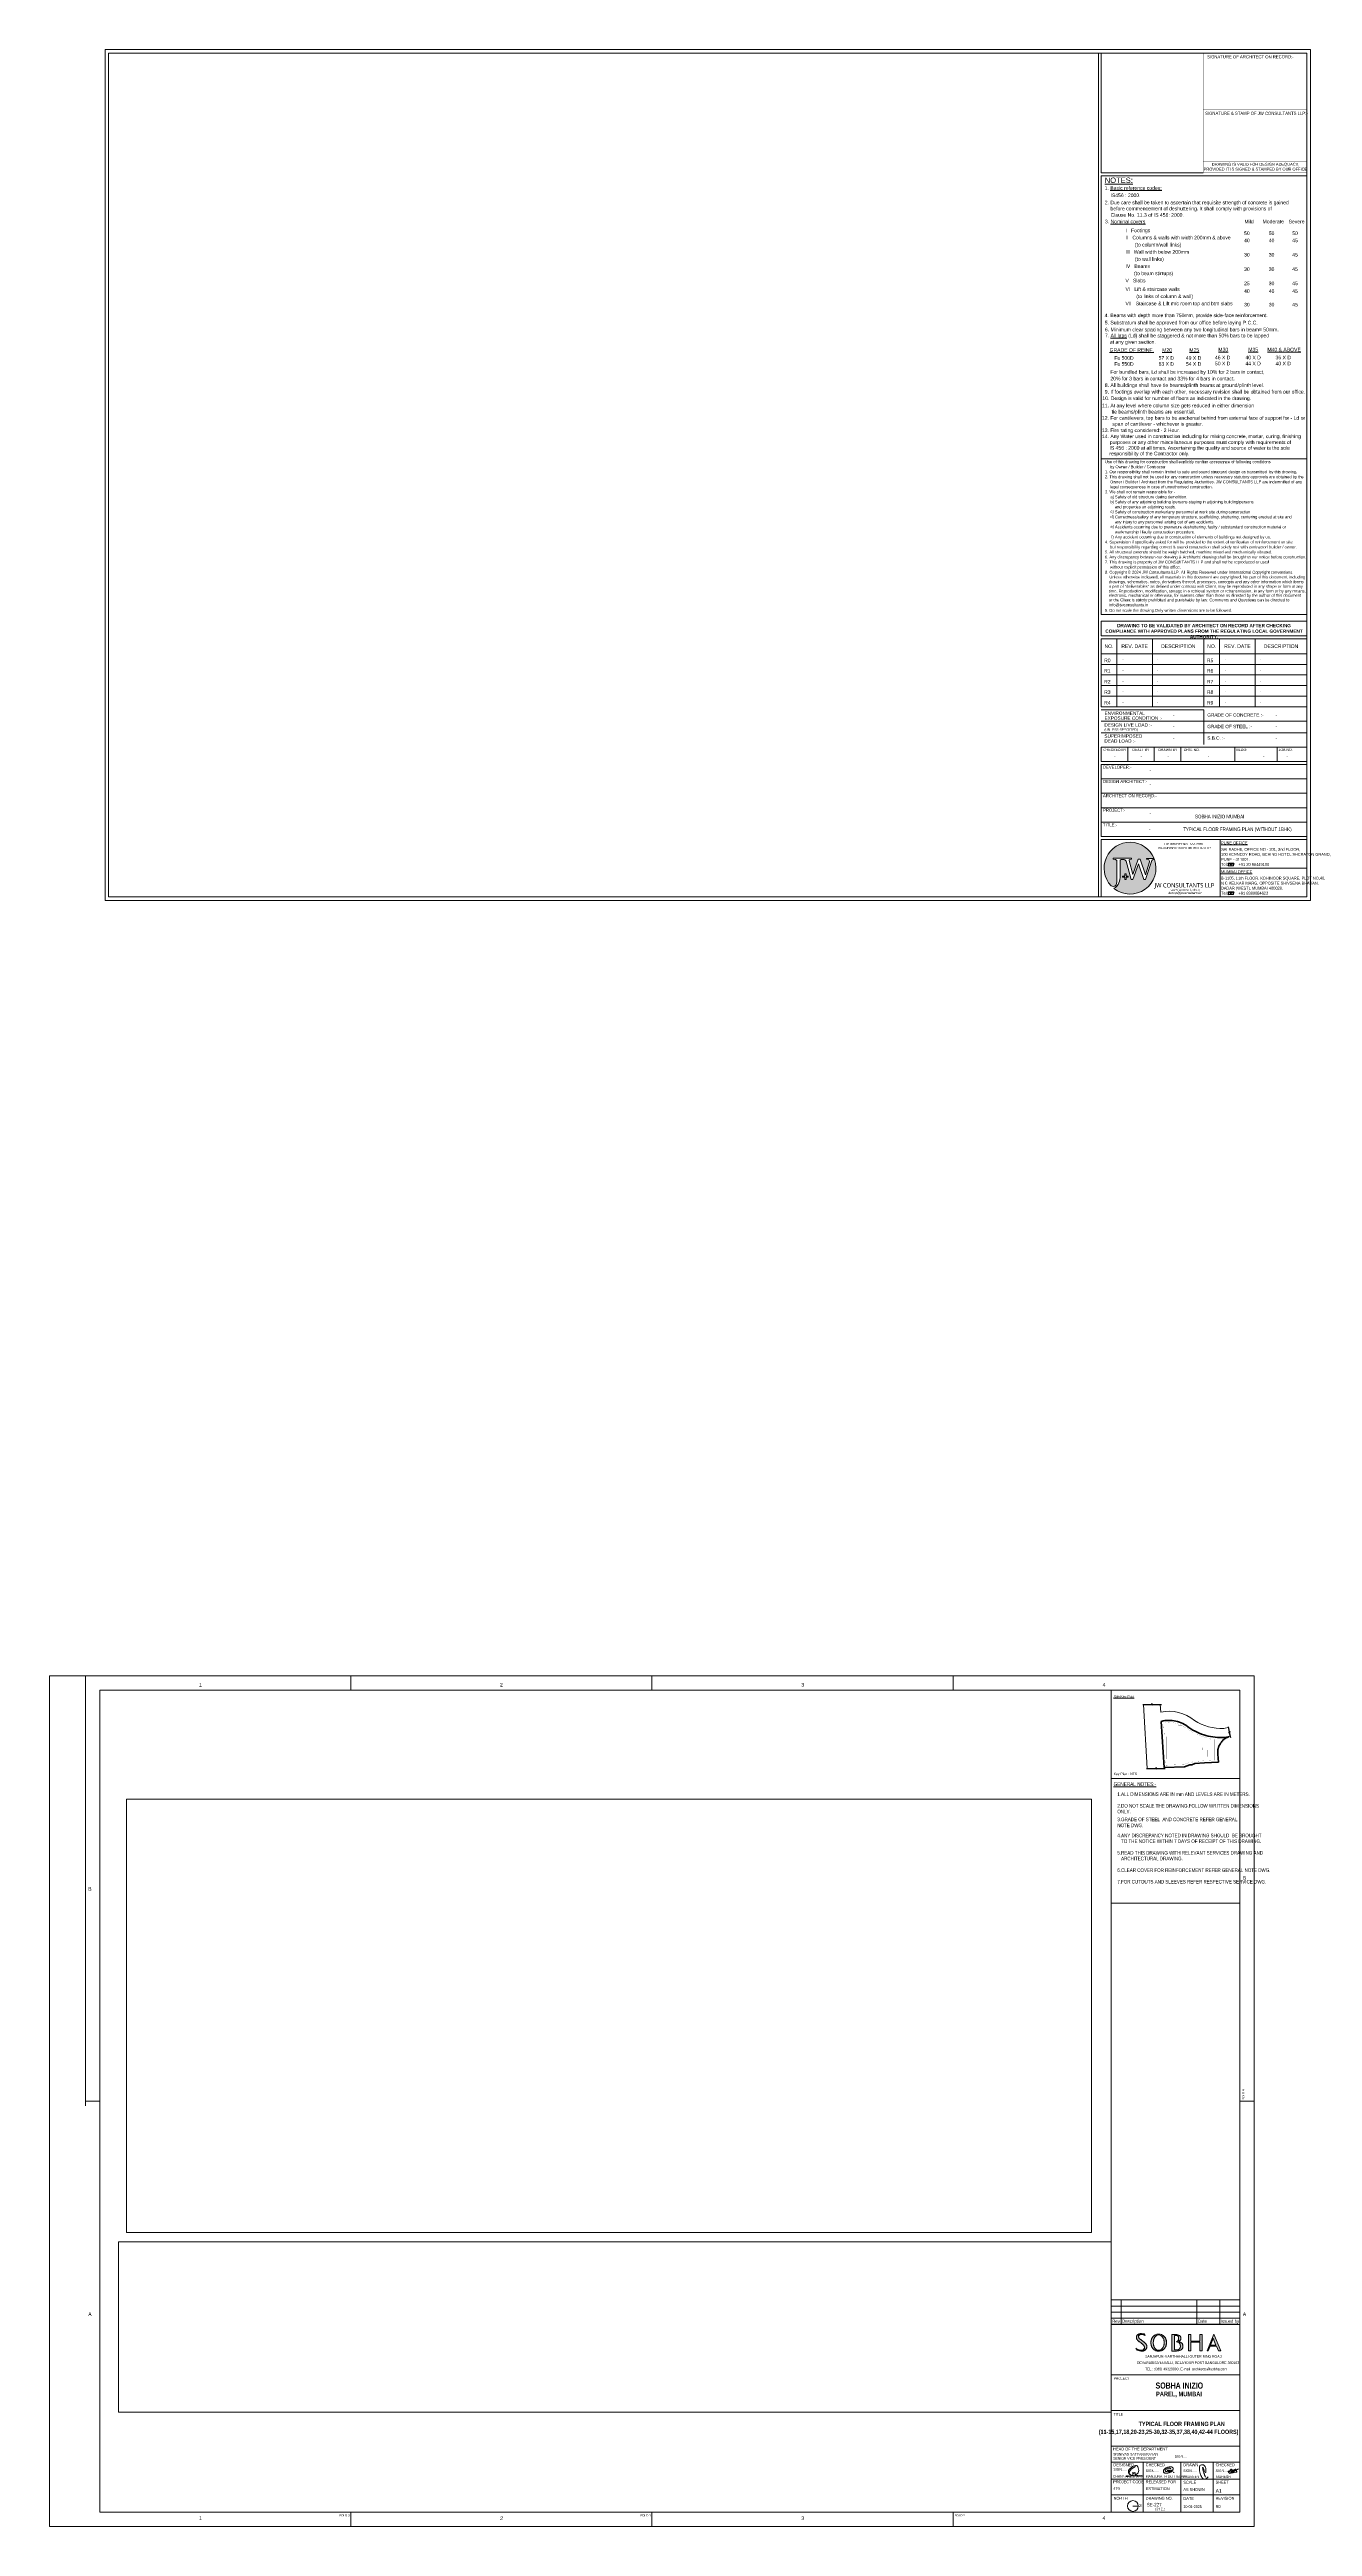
# Paper-space layout 'TYPICAL FLOOR' of a CAD drawing. Header units: millimetres. Extents: x -65 to 816, y -154 to 1574.
import ezdxf
from ezdxf.enums import TextEntityAlignment as Align

# ---------------------------------------------------------------- set-up
doc = ezdxf.new("R2010")
doc.units = ezdxf.units.MM
doc.header["$LTSCALE"] = 1000
doc.header["$MEASUREMENT"] = 0
for name, pattern in [('HIDDEN', [0.375, 0.25, -0.125]), ('PHANTOM', [2.5, 1.25, -0.25, 0.25, -0.25, 0.25, -0.25]), ('Title Dash Lines', [12, 6, -6])]:
    doc.linetypes.add(name, pattern=pattern)
for name, color, linetype in [('-S-WING 3 FOOTING NO', 6, 'Continuous'), ('changes', 7, 'Continuous'), ('JW_  TEMPLATE TEXT', 7, 'Continuous')]:
    doc.layers.add(name, color=color, linetype=linetype)
for name, color, linetype, lineweight in [('0-RefEdit0', 7, 'Continuous', 20), ('A-ANNO-NOTE', 131, 'Continuous', 9), ('A-ANNO-SYMB-MISC', 6, 'Continuous', 25), ('A-BASEMENT LINE', 170, 'Continuous', 13), ('A-DETL-THIN', 151, 'Continuous', 9), ('A-SITE-BNDY', 10, 'PHANTOM', 70), ('G-ANNO-SCHD', 231, 'Continuous', 9), ('G-ANNO-TEXT', 231, 'Continuous', 9), ('G-ANNO-TTLB', 6, 'Continuous', 9), ('G-ANNO-TTLB-THIN', 151, 'Continuous', 9), ('JW_  LOGO', 7, 'Continuous', 0), ('JW_  TEMPLATE', 7, 'Continuous', 0), ('S-COLUMN NAMING', 30, 'Continuous', 20), ('S-SIGNS', 90, 'Continuous', 18), ('SOBHA ELEMENT NAMING', 7, 'Continuous', 9)]:
    doc.layers.add(name, color=color, linetype=linetype, lineweight=lineweight)
doc.layers.add('A-DETL-____-OTLN', color=94, linetype='Continuous', lineweight=9, true_color=0x00a600)
doc.styles.add('Arial Narrow', font='ARIALN.TTF', dxfattribs={"height": 400})
doc.styles.add('Arial Narrow_1', font='ARIALN.TTF', dxfattribs={"height": 175})
doc.styles.add('Arial Narrow_2', font='ARIALN.TTF', dxfattribs={"height": 2.5})
doc.styles.add('Arial Narrow_3', font='ARIALN.TTF', dxfattribs={"height": 2})
doc.styles.add('Arial Narrow_4', font='ARIALN.TTF', dxfattribs={"height": 2})
doc.styles.add('Arial Narrow_B_2', font='ARIALNB.TTF', dxfattribs={"width": 0.8, "height": 4})
doc.styles.add('JW 1', font='micross.ttf')
doc.styles.add('JW 2', font='l_10646.ttf', dxfattribs={"width": 2})
doc.styles.add('JW 3', font='micross.ttf', dxfattribs={"height": 200})
doc.styles.add('JW 4', font='micross.ttf', dxfattribs={"height": 2})
doc.styles.add('JW 5', font='micross.ttf', dxfattribs={"height": 500})
doc.styles.add('JW 6', font='micross.ttf')
doc.styles.add('JW 7', font='swissc.ttf', dxfattribs={"height": 9.5})
doc.styles.add('JW_Template-3', font='micross.ttf', dxfattribs={"height": 200})
doc.styles.add('Swis721 LtCn BT_2', font='swisscl.ttf', dxfattribs={"height": 244.992296})
doc.styles.add('Swis721 LtCn BT_3', font='swisscl.ttf', dxfattribs={"height": 125})
doc.styles.add('Swis721 LtCn BT_4', font='swisscl.ttf', dxfattribs={"width": 0.8, "height": 125})
doc.styles.add('Swis721 LtCn BT_6', font='swisscl.ttf', dxfattribs={"height": 2.449923})
doc.styles.add('Swis721 LtCn BT_B_1', font='', dxfattribs={"height": 3})
doc.styles.get('Swis721 LtCn BT_B_1').set_extended_font_data('Swis721 LtCn BT', bold=True)

# ---------------------------------------------------------------- blocks, each defined once
blk = doc.blocks.new('TT5')
at = {"layer": 'JW_  TEMPLATE'}
for p, q in [((170477, -208877), (184819, -208877)), ((170477, -210304), (170477, -208877)), ((170477, -208877), (184819, -208877))]:
    blk.add_line(p, q, dxfattribs=at)
for points in [[(170477, -208877), (184819, -208877), (184819, -228640), (170477, -228640)], [(170477, -228640), (184819, -228640), (184819, -239510), (170477, -239510)]]:
    blk.add_lwpolyline(points, close=True, dxfattribs=at)
at = {"layer": 'JW_  TEMPLATE', "ltscale": 0.5}
for s, height, style, p in [('%%UNOTES:', 378.2, 'JW 5', (170721, -209378)), ('2. Due care shall be taken to ascertain that requisite strength of concrete is gained ', 252.14, 'JW 3', (170721, -210868)), ('1. %%UBasic reference codes:', 252.14, 'JW 3', (170721, -209863)), ('IS456 : 2000.', 252.14, 'JW 3', (171124, -210366)), ('3. %%UNominal covers', 252.14, 'JW 3', (170737, -212196)), ('before commencement of deshuttering. It shall comply with provisions of ', 252.14, 'JW 3', (171124, -211291)), ('Clause No. 11.3 of IS 456: 2000.', 252.14, 'JW 3', (171130, -211738)), ('I   Footings', 250, 'JW_Template-3', (172170, -212814)), ('Mild', 252.1, 'JW 3', (180469, -212196)), ('Moderate', 252.1, 'JW 3', (181738, -212196)), ('Severe', 252.1, 'JW 3', (183551, -212196)), ('II   Columns & walls with width 200mm & above', 250, 'JW_Template-3', (172170, -213314)), ('III   Wall width below 200mm ', 250, 'JW_Template-3', (172170, -214314)), ('(to column/wall links)', 250, 'JW_Template-3', (172828, -213814)), ('40', 250, 'JW_Template-3', (180446, -213514)), ('30', 250, 'JW_Template-3', (180446, -214514)), ('50', 250, 'JW_Template-3', (180446, -213014)), ('40', 250, 'JW_Template-3', (182171, -213514)), ('30', 250, 'JW_Template-3', (182171, -214514)), ('50', 250, 'JW_Template-3', (182171, -213014)), ('45', 250, 'JW_Template-3', (183804, -213514)), ('45', 250, 'JW_Template-3', (183804, -214514)), ('50', 250, 'JW_Template-3', (183804, -213014)), ('V   Slabs', 250, 'JW_Template-3', (172170, -216313)), ('IV   Beams ', 250, 'JW_Template-3', (172170, -215314)), ('(to beam stirrups)', 250, 'JW_Template-3', (172762, -215814)), ('(to wall links)', 250, 'JW_Template-3', (172828, -214814)), ('30', 250, 'JW_Template-3', (180446, -215516)), ('30', 250, 'JW_Template-3', (182171, -215516)), ('45', 250, 'JW_Template-3', (183804, -215516)), ('VI   Lift & staircase walls', 250, 'JW_Template-3', (172170, -216916)), ('VII   Staircase & Lift m/c room top and btm slabs', 250, 'JW_Template-3', (172170, -217916)), ('(to links of column & wall)', 250, 'JW_Template-3', (172928, -217416)), ('40', 250, 'JW_Template-3', (180446, -217055)), ('30', 250, 'JW_Template-3', (180446, -217996)), ('25', 250, 'JW_Template-3', (180446, -216513)), ('40', 250, 'JW_Template-3', (182171, -217055)), ('30', 250, 'JW_Template-3', (182171, -216513)), ('30', 250, 'JW_Template-3', (182171, -217996)), ('45', 250, 'JW_Template-3', (183804, -216513)), ('45', 250, 'JW_Template-3', (183804, -217055)), ('45', 250, 'JW_Template-3', (183804, -217996)), ('4. Beams with depth more than 750mm, provide side-face reinforcement. ', 252.14, 'JW 3', (170721, -218744)), (' 5. Substratum shall be approved from our office before laying P.C.C.', 252.14, 'JW 3', (170628, -219251)), (' 6. Minimum clear spacing between any two longitudinal bars in beam= 50mm.', 252.14, 'JW 3', (170635, -219737)), ('7. %%UAll laps%%U (Ld) shall be staggered & not more than 50%%% bars to be lapped ', 252.14, 'JW 3', (170737, -220157)), ('%%UGRADE OF REINF.', 252.14, 'JW 3', (171060, -221164)), ('at any given section.', 252.14, 'JW 3', (171081, -220605)), ('%%UM20', 252.1, 'JW 3', (174729, -221164)), ('%%UM25', 252.1, 'JW 3', (176627, -221164)), ('%%UM30', 252.1, 'JW 3', (178650, -221134)), ('%%UM35', 252.1, 'JW 3', (180737, -221134)), ('%%UM40 & ABOVE', 252.14, 'JW 3', (182073, -221134)), ('    20%%% for 3 bars in contact and 33%%% for 4 bars in contact.', 252.14, 'JW 3', (170726, -223158)), ('    For bundled bars, Ld shall be increased by 10%%% for 2 bars in contact, ', 252.14, 'JW 3', (170726, -222698)), ('Fe 500D ', 252.1, 'JW 3', (171390, -221718)), ('Fe 550D ', 252.1, 'JW 3', (171390, -222137)), ('57 X D', 252.1, 'JW 3', (174481, -221718)), ('63 X D', 252.1, 'JW 3', (174481, -222137)), ('49 X D', 252.1, 'JW 3', (176381, -221718)), ('54 X D', 252.1, 'JW 3', (176381, -222137)), ('46 X D', 252.1, 'JW 3', (178413, -221688)), ('50 X D', 252.1, 'JW 3', (178413, -222107)), ('40 X D', 252.1, 'JW 3', (180537, -221688)), ('44 X D', 252.1, 'JW 3', (180537, -222107)), ('40 X D', 252.1, 'JW 3', (182641, -222107)), ('36 X D', 252.1, 'JW 3', (182641, -221688)), ('10. Design is valid for number of floors as indicated in the drawing.', 252.14, 'JW 3', (170558, -224532)), ('8. All buildings shall have tie beams/plinth beams at ground/plinth level. ', 252.14, 'JW 3', (170726, -223618)), ('9. If footings overlap with each other, necessary revision shall be obtained from our office.', 252.14, 'JW 3', (170726, -224078)), ('11. At any level where column size gets reduced in either dimension', 252.14, 'JW 3', (170530, -225039)), ('12. For cantilevers, top bars to be anchored behind from external face of support for - Ld or ', 252.14, 'JW 3', (170530, -225907)), (' tie beams/plinth beams are essential.', 252.14, 'JW 3', (171109, -225473)), ('span of cantilever - whichever is greater.', 252.14, 'JW 3', (171256, -226325)), ('13. Fire rating considered:- 2 Hour.', 252.14, 'JW 3', (170530, -226769)), ('14. Any Water used in construction including for mixing concrete, mortar, curing, finishing ', 252.14, 'JW 3', (170530, -227189)), (' responsibility of the Contractor only.', 252.14, 'JW 3', (170948, -228390)), ('IS 456 : 2000 at all times. Ascertaining the quality and source of water is the sole', 252.14, 'JW 3', (171051, -227996)), (' purposes or any other miscellaneous purposes must comply with requirements of ', 252.14, 'JW 3', (170979, -227602)), ('2. This drawing shall not be used for any construction unless necessary statutory approvals are obtained by the', 201.869, 'JW 3', (170736, -229989)), ('Use of this drawing for construction shall explicitly confirm acceptance of following conditions ', 201.87, 'JW 3', (170736, -228939)), ('1. Our responsibility shall remain limited to safe and sound structural design as transmitted  by this drawing.', 201.869, 'JW 3', (170736, -229639)), ('by Owner / Builder / Contractor', 201.87, 'JW 3', (171095, -229289)), ('3. We shall not remain responsible for - ', 201.87, 'JW 3', (170736, -231039)), ('Owner / Builder / Architect from the Regulating Authorities. JW CONSULTANTS LLP are indemnified of any', 201.869, 'JW 3', (171095, -230339)), ('legal consequences in case of unauthorised construction. ', 201.87, 'JW 3', (171095, -230689)), ('a)', 201.9, 'JW 3', (171122, -231389)), ('b)', 201.9, 'JW 3', (171122, -231739)), ('Safety of old structure during demolition.', 201.87, 'JW 3', (171435, -231389)), ('Safety of any adjoining building /persons staying in adjoining building/persons ', 201.87, 'JW 3', (171435, -231739)), ('c)', 201.9, 'JW 3', (171122, -232416)), ('d)', 201.9, 'JW 3', (171122, -232771)), ('e)', 201.9, 'JW 3', (171122, -233467)), ('Accidents occurring due to premature deshuttering, faulty / substandard construction material or ', 201.87, 'JW 3', (171435, -233489)), ('and properties on adjoining roads.', 201.87, 'JW 3', (171435, -232089)), ('any injury to any personnel arising out of any accidents.', 201.87, 'JW 3', (171435, -233139)), ('Safety of construction worker/any personnel at work site during construction', 201.87, 'JW 3', (171435, -232439)), ('Correctness/safety of any temporary structure, scaffolding, shuttering, centering erected at site and ', 201.869, 'JW 3', (171435, -232789)), ('4. Supervision if specifically asked for will be provided to the extent of verification of reinforcement on site ', 201.869, 'JW 3', (170736, -234539)), ('5. All structural concrete should be weigh batched, machine mixed and mechanically vibrated.', 201.87, 'JW 3', (170736, -235239)), ('but responsibility regarding correct & sound construction shall solely rest with contractor/ builder / owner.', 201.869, 'JW 3', (171095, -234889)), ('f)', 201.9, 'JW 3', (171182, -234189)), ('workmanship / faulty construction procedure.', 201.87, 'JW 3', (171435, -233839)), ('Any accident occurring due to construction of elements of buildings not designed by us.', 201.87, 'JW 3', (171439, -234189)), ('8. Copyright © 2024 JW Consultants LLP. All Rights Reserved under International Copyright conventions. ', 201.869, 'JW 3', (170736, -236649)), ("6. Any discrepancy between our drawing & Architects' drawing shall be brought to our notice before construction.", 201.869, 'JW 3', (170736, -235589)), ('7. This drawing is property of JW CONSULTANTS LLP and shall not be reproduced or used ', 201.87, 'JW 3', (170736, -235939)), ('Unless otherwise indicated, all materials in this document are copyrighted. No part of this document, including ', 201.869, 'JW 3', (171046, -236983)), ('without explicit permission of this office.', 201.87, 'JW 3', (171095, -236289)), ('time. Reproduction, modification, storage in a retrieval system or retransmission, in any form or by any means, ', 201.869, 'JW 3', (171005, -237963)), ('a part of "deliverables" as defined under contract with Client, may be reproduced in any shape or form at any ', 201.869, 'JW 3', (171005, -237635)), ('electronic, mechanical or otherwise, for reasons other than those as directed by the author of this document ', 201.869, 'JW 3', (171005, -238265)), ('or the Client is strictly prohibited and punishable by law. Comments and Questions can be directed to', 201.869, 'JW 3', (171005, -238584)), (' drawings, schematics, notes, derivatives thereof, processes, concepts and any other information which forms ', 201.869, 'JW 3', (170930, -237314)), ('9. Do not scale the drawing.Only written dimensions are to be followed.', 201.87, 'JW 3', (170736, -239309)), (' info@jwconsultants.in', 201.87, 'JW 3', (170954, -238929))]:
    blk.add_text(s, height=height, dxfattribs=dict(at, style=style)).set_placement(p)
blk = doc.blocks.new('TT30')
at = {"layer": 'JW_  TEMPLATE'}
for p, q in [((170477, -246915), (184819, -246915)), ((170477, -247919), (184819, -247919)), ((170477, -248924), (184819, -248924)), ((170477, -249929), (184819, -249929))]:
    blk.add_line(p, q, dxfattribs=at)
blk.add_lwpolyline([(184819, -245910), (170477, -245910), (170477, -250933), (184819, -250933)], close=True, dxfattribs=at)
at = {"layer": 'JW_  TEMPLATE', "style": 'JW 7'}
for s, p in [('DEVELOPER:-', (170601, -246197)), ('DESIGN ARCHITECT:-', (170601, -247202)), ('ARCHITECT ON RECORD:-', (170601, -248193)), ('TITLE:-', (170601, -250231)), ('PROJECT:-', (170601, -249209))]:
    blk.add_text(s, height=215, dxfattribs=at).set_placement(p)
blk = doc.blocks.new('TT32')
at = {"layer": 'JW_  TEMPLATE'}
for p, q in [((184819, -245709), (170477, -245709)), ((184819, -245709), (170477, -245709)), ((172329, -245709), (172329, -246714)), ((174182, -245709), (174182, -246714)), ((176034, -245709), (176034, -246714)), ((179796, -246714), (179796, -245709)), ((182754, -246714), (182754, -245709)), ((184819, -245709), (184819, -246714)), ((184819, -246714), (184819, -245709))]:
    blk.add_line(p, q, dxfattribs=at)
blk.add_lwpolyline([(170477, -245709), (184819, -245709), (184819, -246714), (170477, -246714)], close=True, dxfattribs=at)
at = {"layer": 'JW_  TEMPLATE', "style": 'JW 4'}
for s, p in [('CHECKED BY', (170625, -245977)), ('DEALT BY', (172651, -245977)), ('DRAWN BY', (174462, -245977)), ('DRG. NO.', (176242, -245977)), ('BLDG:', (179918, -245977)), ('JOB NO.', (182854, -245977))]:
    blk.add_text(s, height=175.8, dxfattribs=at).set_placement(p)
blk = doc.blocks.new('TT17')
at = {"layer": 'JW_  TEMPLATE'}
for p, q in [((177648, -243097), (170477, -243097)), ((177648, -245508), (177648, -243097)), ((170477, -243901), (177648, -243901)), ((177648, -244705), (170477, -244705)), ((184819, -243901), (177648, -243901)), ((184819, -244705), (177648, -244705))]:
    blk.add_line(p, q, dxfattribs=at)
at = {"layer": 'JW_  TEMPLATE', "const_width": 1}
blk.add_lwpolyline([(170477, -243097), (184819, -243097), (184819, -245508), (170477, -245508)], close=True, dxfattribs=at)
at = {"layer": 'JW_  TEMPLATE', "style": 'JW 5'}
for s, height, p in [('ENVIRONMENTAL', 234.3, (170706, -243452)), ('EXPOSURE CONDITION :-', 234.3, (170706, -243791)), ('GRADE OF CONCRETE :-', 234.3, (177877, -243577)), ('(UNLESS SPECIFIED)', 164.01, (170699, -244561)), ('SUPERIMPOSED', 234.3, (170699, -245044)), ('DESIGN LIVE LOAD :-', 234.3, (170699, -244274)), ('DEAD LOAD :-', 234.3, (170699, -245386)), ('S.B.C. :-', 234.3, (177877, -245184)), ('GRADE OF STEEL :-', 234.3, (177877, -244380))]:
    blk.add_text(s, height=height, dxfattribs=at).set_placement(p)
blk = doc.blocks.new('TT46')
at = {"layer": 'JW_  TEMPLATE', "const_width": 25}
blk.add_lwpolyline([(177714, -240485), (170477, -240485), (170477, -241289), (177714, -241289)], close=True, dxfattribs=at)
at = {"layer": 'JW_  TEMPLATE', "style": 'JW 1'}
for s, p in [('PROVIDED IT IS SIGNED & STAMPED BY OUR OFFICE', (170524, -241123)), ('DRAWING IS VALID FOR DESIGN ADEQUACY,', (171088, -240786))]:
    blk.add_text(s, height=200, dxfattribs=at).set_placement(p)
blk = doc.blocks.new('TT29')
at = {"layer": 'JW_  TEMPLATE'}
for p, q in [((177648, -235523), (170477, -235523)), ((170477, -235523), (177648, -235523)), ((170477, -235523), (184819, -235523)), ((170477, -236569), (177648, -236569)), ((171560, -235523), (171560, -240284)), ((174058, -235523), (174058, -240284)), ((177648, -235523), (177648, -240284)), ((184819, -235523), (177648, -235523)), ((177648, -235523), (184819, -235523)), ((177648, -236569), (184819, -236569)), ((178731, -235523), (178731, -240284)), ((181229, -235523), (181229, -240284)), ((170477, -237312), (177648, -237312)), ((170477, -238055), (177648, -238055)), ((177648, -237312), (184819, -237312)), ((177648, -238055), (184819, -238055)), ((170477, -238798), (177648, -238798)), ((170477, -239541), (177648, -239541)), ((170477, -240284), (177648, -240284)), ((177648, -238798), (184819, -238798)), ((177648, -239541), (184819, -239541)), ((177648, -240284), (184819, -240284))]:
    blk.add_line(p, q, dxfattribs=at)
blk.add_lwpolyline([(170477, -235523), (184819, -235523), (184819, -240284), (170477, -240284)], close=True, dxfattribs=at)
at = {"layer": 'JW_  TEMPLATE', "style": 'JW 4'}
for s, height, p in [('NO.', 251.2, (171018, -236046)), ('REV. DATE', 251.2, (172809, -236046)), ('DESCRIPTION', 251.16, (175855, -236046)), ('NO.', 251.2, (178189, -236046)), ('REV. DATE', 251.2, (179980, -236046)), ('DESCRIPTION', 251.16, (183026, -236046))]:
    blk.add_text(s, height=height, dxfattribs=at).set_placement(p, align=Align.MIDDLE)
for s, p in [('R0', (170680, -237162)), ('R1', (170680, -237886)), ('R2', (170680, -238648)), ('R5', (177851, -237162)), ('R6', (177851, -237886)), ('R7', (177851, -238648)), ('R3', (170680, -239372)), ('R4', (170680, -240116)), ('R8', (177851, -239372)), ('R9', (177851, -240116))]:
    blk.add_text(s, height=251.2, dxfattribs=at).set_placement(p)
blk = doc.blocks.new('T43')
for p, q in [((-0.6, 3.2), (-1.5, 2.7)), ((-1.5, -2.5), (-1.5, 2.7)), ((0.6, 2.7), (-1, 1.5)), ((-0.5, 2.2), (-1, 1.5)), ((-1, -1.4), (-1, 1.5)), ((1.4, -2.4), (1.4, 2.5)), ((-0.6, -3.1), (-1.5, -2.5)), ((-1, -1.4), (0.7, -2.7)), ((-0.5, -2), (-1, -1.4))]:
    blk.add_line(p, q)
for radius in [0.53, 0.325]:
    blk.add_circle((0, 0), radius)
for centre, radius, start, end in [((-1, 2.7), 0.668, 311.8812, 51.3763), ((0.9, 2.2), 0.609, 30.4125, 118.1244), ((-1, -2.5), 0.668, 308.6237, 48.1188), ((0.9, -2.1), 0.644, 248.6812, 333.8541)]:
    blk.add_arc(centre, radius, start, end)
blk = doc.blocks.new('T47')
at = {"layer": 'JW_  LOGO', "true_color": 0x004b92}
h = blk.add_hatch(color=154, dxfattribs=at)
h.set_gradient(color1=(0, 75, 146), color2=(0, 75, 146), tint=1)
h.paths.add_polyline_path([(898890, 127010), (898890, 126942), (898765, 126915, 0.3127557), (898725, 126857), (898993, 125876), (899363, 126937), (899490, 126937), (899862, 125856), (900131, 126765, 0.3665499), (900058, 126921), (899936, 126942), (899936, 127006), (900454, 127006, 1.1985797), (897467, 125103, 0.0997554), (897643, 125055, 0.297975), (897817, 125162, -0.0000036), (897817, 125162, 0.115402), (897866, 125367), (897866, 126823, 0.3699984), (897772, 126920), (897626, 126939), (897626, 127010)])
h.paths.add_polyline_path([(898016, 125295, 0.1033225), (898094, 125792), (898094, 126871, -0.2099637), (898243, 126934), (898316, 126934, -0.3377242), (898510, 126808), (898859, 125530), (898985, 125530), (899365, 126621), (899742, 125524), (899869, 125524), (900152, 126443), (900272, 126789, -0.367521), (900481, 126936, -0.7569802), (897661, 124922, 0.1867349)])
h.paths.add_polyline_path([(898669, 125690), (898509, 125690), (898509, 125530), (898429, 125530), (898429, 125690), (898269, 125690), (898269, 125770), (898429, 125770), (898429, 125930), (898509, 125930), (898509, 125770), (898669, 125770)], flags=16)
at = {"layer": 'JW_  LOGO', "color": 154}
for p, q in [((898890, 127010), (897626, 127010)), ((897626, 127010), (897626, 126939)), ((897772, 126920), (897626, 126939)), ((897866, 126823), (897866, 125367)), ((898094, 126871), (898094, 125792)), ((898243, 126934), (898316, 126934)), ((898269, 125770), (898429, 125770)), ((898269, 125770), (898269, 125690)), ((898269, 125690), (898429, 125690)), ((898429, 125930), (898429, 125770)), ((898509, 125930), (898429, 125930)), ((898429, 125690), (898429, 125530)), ((898509, 125930), (898509, 125770)), ((898509, 125770), (898669, 125770)), ((898509, 125690), (898669, 125690)), ((898509, 125690), (898509, 125530)), ((898859, 125530), (898510, 126808)), ((898669, 125770), (898669, 125690)), ((898993, 125876), (898725, 126857)), ((898890, 126942), (898765, 126915)), ((898890, 127010), (898890, 126942)), ((899365, 126621), (898985, 125530)), ((899363, 126937), (898993, 125876)), ((899490, 126937), (899363, 126937)), ((899742, 125524), (899365, 126621)), ((899862, 125856), (899490, 126937)), ((899862, 125856), (900131, 126765)), ((899869, 125524), (900152, 126443)), ((900454, 127006), (899936, 127006)), ((899936, 127006), (899936, 126942)), ((899936, 126942), (900058, 126921)), ((900152, 126443), (900272, 126789)), ((898509, 125530), (898429, 125530)), ((898859, 125530), (898985, 125530)), ((899742, 125524), (899869, 125524))]:
    blk.add_line(p, q, dxfattribs=at)
for centre, radius, start, end in [((898787, 126326), 1800, 22.17095, 222.81516), ((898787, 126326), 1800, 231.28034, 19.78034), ((897763, 126816), 104, 352.76677, 85.06807), ((896865, 125729), 1231, 339.34059, 2.93642), ((898239, 126733), 201, 88.9943, 136.42457), ((898330, 126743), 191, 19.68453, 94.32867), ((898787, 126857), 61.9, 110.47802, 179.94752), ((900002, 126800), 133, 344.6449, 65.17021), ((900463, 126739), 197, 84.69755, 165.41493), ((897674, 125517), 463, 243.41863, 266.20547), ((897649, 125241), 186, 268.39536, 334.76436), ((897357, 125567), 713, 295.24605, 337.55554), ((897403, 125370), 464, 333.32516, 359.64961)]:
    blk.add_arc(centre, radius, start, end, dxfattribs=at)
blk = doc.blocks.new('T36')
at = {"layer": 'JW_  LOGO', "xscale": 1.004618835559085, "yscale": 1.004618835559085, "zscale": 1.004618835559085}
blk.add_blockref('T47', (-730452, -380053), dxfattribs=at)
at = {"layer": 'JW_  LOGO', "ltscale": 0.5, "style": 'JW 2'}
for s, p in [('PARTNERSHIP WITH LIMITED LIABILITY', (174466, -251814)), ('LLP IDENTITY NO.: AAA-2650 ', (174870, -251538))]:
    blk.add_text(s, height=150.69, dxfattribs=at).set_placement(p)
at = {"layer": 'JW_  LOGO', "color": 154, "ltscale": 0.5, "style": 'JW 2'}
blk.add_text('JW CONSULTANTS LLP', height=301.39, dxfattribs=at).set_placement((174198, -254493))
at = {"layer": 'JW_  LOGO', "color": 253, "ltscale": 0.5, "style": 'JW 2'}
for s, p in [('design@jwconsultants.in', (175170, -254952)), ('www.jwconsultants.in', (175326, -254727))]:
    blk.add_text(s, height=150.69, dxfattribs=at).set_placement(p)
blk = doc.blocks.new('TT43')
for p, q in [((-0.6, 3.2), (-1.5, 2.7)), ((-1.5, -2.5), (-1.5, 2.7)), ((0.6, 2.7), (-1, 1.5)), ((-0.5, 2.2), (-1, 1.5)), ((-1, -1.4), (-1, 1.5)), ((1.4, -2.4), (1.4, 2.5)), ((-0.6, -3.1), (-1.5, -2.5)), ((-1, -1.4), (0.7, -2.7)), ((-0.5, -2), (-1, -1.4))]:
    blk.add_line(p, q)
for radius in [0.53, 0.325]:
    blk.add_circle((0, 0), radius)
for centre, radius, start, end in [((-1, 2.7), 0.668, 311.8812, 51.3763), ((0.9, 2.2), 0.609, 30.4125, 118.1244), ((-1, -2.5), 0.668, 308.6237, 48.1188), ((0.9, -2.1), 0.644, 248.6812, 333.8541)]:
    blk.add_arc(centre, radius, start, end)
blk = doc.blocks.new('TT4')
at = {"layer": 'JW_  TEMPLATE'}
for p, q in [((181659, -107456), (181659, -111475)), ((181659, -109465), (187703, -109465)), ((181659, -109465), (187703, -109465))]:
    blk.add_line(p, q, dxfattribs=at)
blk.add_lwpolyline([(187703, -107456), (173361, -107456), (173361, -111475), (187703, -111475)], close=True, dxfattribs=at)
at = {"layer": 'JW_  LOGO'}
blk.add_blockref('T36', (2884, 143678), dxfattribs=at)
at = {"layer": 'JW_  TEMPLATE', "rotation": 270}
for name, p, xscale, yscale, zscale in [('T43', (182413, -109210), 67.75417157277116, 67.75417157277116, 67.75417157277116), ('TT43', (182412, -111219), 67.76836534885024, 67.76836534885024, 67.76836534885024)]:
    blk.add_blockref(name, p, dxfattribs=dict(at, xscale=xscale, yscale=yscale, zscale=zscale))
at = {"layer": 'JW_  TEMPLATE', "style": 'JW 7'}
for s, p in [('%%UPUNE OFFICE', (181725, -107806)), ('SAI RADHE, OFFICE NO - 201, 2nd FLOOR,', (181725, -108256)), ('100 KENNEDY ROAD, BEHIND HOTEL SHERATON GRAND,', (181725, -108606)), ('PUNE - 411001.', (181725, -108956)), ('%%UMUMBAI OFFICE', (181715, -109815)), ('Tel.          +91 20 66449100', (181725, -109306)), ('B-1105, 11th FLOOR, KOHINOOR SQUARE, PLOT NO.46,', (181715, -110265)), ('N C KELKAR MARG, OPPOSITE SHIVSENA BHAVAN,', (181719, -110615)), ('Tel.          +91 8380084623', (181725, -111315)), ('DADAR (WEST), MUMBAI 400028.', (181719, -110965))]:
    blk.add_text(s, height=200, dxfattribs=at).set_placement(p)
blk = doc.blocks.new('TT1')
at = {"const_width": 25}
for points in [[(7306, 8309), (14543, 8309), (14543, 4363), (7306, 4363)], [(7306, 4363), (14543, 4363), (14543, -57), (7306, -57)]]:
    blk.add_lwpolyline(points, close=True, dxfattribs=at)
blk.add_lwpolyline([(201, -31341), (14543, -31341), (14543, -32368), (201, -32368)], close=True)
at = {"layer": 'JW_  TEMPLATE'}
blk.add_line((0, 0), (0, -50592), dxfattribs=at)
for name, p in [('TT46', (-163171, 241232)), ('TT5', (-170276, 208620)), ('TT29', (-170276, 202953)), ('TT17', (-170276, 205565)), ('TT32', (-170276, 205565)), ('TT30', (-170276, 204561)), ('TT4', (-173160, 60883))]:
    blk.add_blockref(name, p, dxfattribs=at)
at = {"layer": 'JW_  TEMPLATE', "style": 'JW 7'}
for s, p in [('SIGNATURE OF ARCHITECT ON RECORD:-', (7587, 7940)), ('SIGNATURE & STAMP OF JW CONSULTANTS LLP:-', (7454, 3995))]:
    blk.add_text(s, height=215, dxfattribs=at).set_placement(p)
at = {"layer": 'JW_  TEMPLATE', "insert": (7372, -31539), "char_height": 231, "width": 14214.03, "attachment_point": 2, "line_spacing_factor": 1.010232, "style": 'JW 6'}
blk.add_mtext('{\\fMicrosoft Sans Serif|b1|i0|c0|p34;DRAWING TO BE VALIDATED BY ARCHITECT ON RECORD AFTER CHECKING COMPLIANCE WITH APPROVED PLANS FROM THE REGULATING LOCAL GOVERNMENT AUTHORITY.}', dxfattribs=at)
blk = doc.blocks.new('TT3')
at = {"layer": 'JW_  TEMPLATE'}
blk.add_line((170276, -204983), (170276, -196675), dxfattribs=at)
blk.add_lwpolyline([(170477, -196675), (170477, -205040), (177582, -205040)], dxfattribs=at)
blk.add_blockref('TT1', (170276, -204983))
blk = doc.blocks.new('A$C0a65b20b')
at = {"layer": 'JW_  TEMPLATE'}
for points in [[(0, 594), (0, 0), (841, 0), (841, 594)], [(2.5, 591.5), (2.5, 2.5), (838.5, 2.5), (838.5, 591.5)]]:
    blk.add_lwpolyline(points, close=True, dxfattribs=at)
at = {"layer": 'JW_  TEMPLATE', "xscale": 0.01, "yscale": 0.01, "zscale": 0.01}
blk.add_blockref('TT3', (-1009.7, 2558.3), dxfattribs=at)
at = {"layer": 'JW_  TEMPLATE TEXT', "style": 'JW 1'}
for s, height, p in [('.', 2.5, (709.8, 167.8)), ('.', 2.5, (709.8, 160.3)), ('.', 2.5, (734.1, 167.8)), ('.', 2.5, (734.1, 160.3)), ('.', 2.5, (781.5, 167.8)), ('.', 2.5, (781.5, 160.3)), ('.', 2.5, (805.9, 167.8)), ('.', 2.5, (805.9, 160.3)), ('.', 2.5, (709.8, 152.9)), ('.', 2.5, (709.8, 145.5)), ('.', 2.5, (709.8, 138.1)), ('.', 2.5, (734.1, 152.9)), ('.', 2.5, (734.1, 145.5)), ('.', 2.5, (734.1, 138.1)), ('.', 2.5, (781.5, 152.9)), ('.', 2.5, (781.5, 145.5)), ('.', 2.5, (781.5, 138.1)), ('.', 2.5, (805.9, 152.9)), ('.', 2.5, (805.9, 145.5)), ('.', 2.5, (805.9, 138.1)), ('-', 2.5, (745, 128.3)), ('-', 2.5, (745, 120.3)), ('-', 2.5, (816.7, 128.3)), ('-', 2.5, (816.7, 120.3)), ('-', 2.5, (745, 112.2)), ('-', 2.5, (816.7, 112.2)), ('-', 2.75, (728.6, 89.7)), ('-', 2.5, (824.2, 99.9)), ('-', 2.75, (728.6, 79.7)), ('-', 2.75, (728.6, 69.9)), ('-', 2.75, (728.7, 59.7)), ('-', 2.75, (728.3, 48.8))]:
    blk.add_text(s, height=height, dxfattribs=at).set_placement(p)
for height, p in [(2.5, (704.6, 100.8)), (2.5, (723.1, 100.8)), (2.1, (741.7, 100.8)), (2.25, (769.9, 100.8))]:
    blk.add_text('-', height=height, dxfattribs=at).set_placement(p, align=Align.MIDDLE)
blk.add_text('-', height=2.5, dxfattribs=at).set_placement((809, 99.4), align=Align.RIGHT)
blk = doc.blocks.new('MAHESH SIGN')
at = {"layer": 'SOBHA ELEMENT NAMING', "color": 3}
blk.add_open_spline([(-1672305, 1301168), (-1672305, 1301184), (-1672305, 1301215), (-1672305, 1301263), (-1672305, 1301294), (-1672307, 1301351), (-1672277, 1301228), (-1672228, 1301294), (-1672172, 1301348), (-1672187, 1301256), (-1672162, 1301149), (-1672209, 1301217), (-1672162, 1301264), (-1672124, 1301289), (-1672100, 1301356), (-1672144, 1301344), (-1672166, 1301312), (-1672107, 1301297), (-1672072, 1301273), (-1672058, 1301237), (-1672045, 1301197), (-1672079, 1301162), (-1672127, 1301163), (-1672141, 1301198), (-1672144, 1301221), (-1672126, 1301254), (-1672125, 1301212), (-1672119, 1301199), (-1672104, 1301166), (-1672094, 1301239), (-1672085, 1301181), (-1672056, 1301190), (-1672062, 1301215), (-1672070, 1301258), (-1672050, 1301226), (-1672064, 1301218), (-1672066, 1301204), (-1672071, 1301183), (-1672038, 1301170), (-1672019, 1301203), (-1672035, 1301237), (-1672079, 1301233), (-1672014, 1301223), (-1672022, 1301165), (-1672007, 1301215), (-1672030, 1301270), (-1672010, 1301234), (-1672003, 1301214), (-1672000, 1301197), (-1671998, 1301169), (-1672006, 1301211), (-1672010, 1301232), (-1671997, 1301246), (-1671987, 1301261), (-1671977, 1301238), (-1671981, 1301219), (-1671976, 1301205), (-1671975, 1301188), (-1671985, 1301203), (-1671983, 1301216), (-1671983, 1301232), (-1671978, 1301244), (-1671975, 1301251), (-1671970, 1301254), (-1671965, 1301251), (-1671960, 1301233), (-1671950, 1301210), (-1671942, 1301189), (-1671947, 1301169), (-1671959, 1301206), (-1671949, 1301221), (-1671951, 1301242), (-1671950, 1301251), (-1671949, 1301264), (-1671936, 1301242), (-1671934, 1301230), (-1671932, 1301216), (-1671933, 1301199), (-1671919, 1301193), (-1671922, 1301179), (-1671901, 1301196), (-1671911, 1301215), (-1671909, 1301234), (-1671907, 1301271), (-1671904, 1301210), (-1671892, 1301178), (-1671909, 1301129), (-1671899, 1301072), (-1672003, 1301110), (-1672077, 1301119), (-1672359, 1301185), (-1672084, 1301171), (-1671954, 1301165), (-1671882, 1301184), (-1671780, 1301168), (-1671794, 1301204), (-1671811, 1301195), (-1671824, 1301188)], degree=3, knots=[0, 0, 0, 0, 48.181473, 94.6132837, 138.2596861, 155.9041793, 224.7386807, 279.7366882, 330.1386536, 402.0225148, 479.904069, 512.2068716, 573.8611853, 638.8635372, 679.1018458, 713.8055271, 728.4774055, 786.377978, 825.5846195, 867.4447739, 896.9717981, 946.3671128, 986.0706548, 1019.613906, 1044.0246641, 1064.3611003, 1090.5859766, 1115.5862408, 1130.2581192, 1164.4238392, 1195.4025324, 1205.0418328, 1242.6824384, 1263.4960091, 1285.994984, 1296.9103663, 1305.6554501, 1326.0245658, 1354.8230995, 1376.5218511, 1422.7589576, 1434.0511489, 1478.0623595, 1508.2448183, 1535.9979125, 1583.1219011, 1600.5421309, 1628.6450763, 1649.6348057, 1662.0070757, 1686.2714895, 1718.6521343, 1734.3020597, 1746.3974363, 1758.6266494, 1788.8957976, 1805.1631938, 1813.1737621, 1821.2524197, 1839.5300726, 1858.5697503, 1865.936011, 1878.3540305, 1881.0033998, 1881.8166448, 1894.3607551, 1932.9367139, 1959.0705604, 1962.8675934, 1985.0309205, 2014.3561472, 2030.3606225, 2043.1117904, 2045.3244623, 2066.3550145, 2076.853385, 2089.7132503, 2108.3352911, 2120.7817211, 2126.6727992, 2139.0496587, 2165.9961003, 2183.8073426, 2207.5418318, 2227.6889066, 2300.8977895, 2338.7557542, 2382.2151942, 2424.0476825, 2581.1253565, 2740.2089896, 2928.0807481, 3033.1070471, 3166.2608302, 3211.8194984, 3223.8398496, 3256.454987, 3256.454987, 3256.454987, 3256.454987], dxfattribs=at)
blk = doc.blocks.new('A$Ca6a54176')
at = {"layer": 'A-DETL-____-OTLN', "color": 7, "linetype": 'Continuous'}
for points, knots in [([(-10.4, 6), (-10.5, 6.1), (-10.9, 6.5), (-11.8, 6.4), (-12.7, 6.4), (-13.6, 6), (-14.4, 5.6), (-15.1, 5.1), (-15.3, 4.5), (-15.5, 4.2), (-15.5, 3.9), (-15.3, 3.7), (-15.1, 3.5), (-14.8, 3.4), (-14.3, 3.5), (-13.9, 3.4), (-13.6, 3.7), (-13.3, 3.8), (-13, 4.1), (-13, 4.3), (-13, 4.5), (-13.2, 4.7), (-13.7, 4.9), (-13.3, 4.7), (-13.1, 4.7), (-12.9, 4.6), (-12.6, 4.6), (-12.3, 4.6), (-12.1, 4.7), (-11.7, 4.8), (-12.4, 4.4), (-12.4, 4.2), (-12.6, 3.9), (-12.7, 3.8), (-12.6, 3.6), (-12.3, 3.5), (-12, 3.5), (-11.7, 3.5), (-11.5, 3.6), (-11.3, 3.8), (-11.2, 4), (-11, 4.2), (-10.8, 4.4), (-10.5, 4.9), (-10.9, 4.3), (-11.2, 4.2), (-11.2, 4), (-11.4, 3.8), (-11.3, 3.6), (-11.2, 3.5), (-11, 3.5), (-10.8, 3.5), (-10.7, 3.6), (-10.5, 3.7), (-10.3, 3.7), (-10.2, 3.9), (-10, 4.1), (-9.8, 4.4), (-9.7, 4.5), (-9.4, 4.9), (-9.6, 4.7), (-9.6, 4.5), (-9.9, 4.3), (-10, 4.2), (-10.1, 4), (-10.2, 3.9), (-10.2, 3.7), (-10.3, 3.6), (-10.3, 3.5), (-10.4, 3.4), (-10.4, 3.3), (-10.3, 3.1), (-10.3, 3), (-10.1, 3), (-9.9, 3), (-9.8, 3.1), (-9.6, 3.2), (-9.4, 3.3), (-9.2, 3.5), (-9.1, 3.7), (-8.9, 3.9), (-8.8, 4.1), (-8.6, 4.3), (-8.5, 4.6), (-8.4, 4.8), (-8.3, 5.1), (-8.3, 5.4), (-8.2, 5.7), (-8, 6), (-8.1, 6.2), (-8.2, 6.4), (-8.2, 6.6), (-8.2, 6.9), (-8.5, 7.1), (-8.7, 7.3), (-9.1, 7.5), (-9.4, 7.7), (-9.6, 7.6), (-9.9, 7.7), (-10.1, 7.8), (-10.4, 7.7), (-10.7, 7.8), (-11, 7.7), (-11.3, 7.6), (-11.6, 7.8), (-11.8, 7.6), (-12.2, 7.6), (-12.5, 7.6), (-12.7, 7.3), (-13.1, 7.5), (-13.2, 7.3), (-13.5, 7.3), (-13.6, 7.2), (-13.9, 7.1), (-14.1, 6.9), (-14.4, 7), (-14.6, 6.8), (-14.8, 6.7), (-15, 6.6), (-15.2, 6.5), (-15.4, 6.3), (-15.6, 6.2), (-15.8, 6), (-16.2, 5.9), (-16.2, 5.5), (-16.7, 5.4), (-16.7, 5), (-16.9, 4.8), (-17, 4.5), (-17, 4.1), (-17, 3.8), (-17, 3.6), (-17.2, 3.3), (-16.8, 3.1), (-17.1, 2.7), (-16.8, 2.6), (-16.7, 2.3), (-16.4, 2.2), (-16.1, 2.1), (-15.8, 1.9), (-15.5, 1.9), (-15.3, 1.8), (-15, 1.9), (-14.8, 1.9), (-14.5, 1.9), (-14.1, 1.9), (-13.8, 2), (-13.4, 1.9), (-13, 2.1), (-12.6, 2.2), (-12.2, 2.3), (-11.8, 2.3), (-11.4, 2.5), (-11, 2.7), (-10.8, 2.8), (-10.6, 3), (-10.6, 2.9), (-10.5, 2.8), (-10.7, 2.8), (-10.7, 2.9), (-10.6, 2.9), (-10.5, 2.9), (-10.6, 2.9), (-10.6, 2.9)], [0, 0, 0, 0, 0.595176, 1.513654, 2.515251, 3.380629, 4.416817, 5.17749, 5.76398, 6.176027, 6.420162, 6.694908, 6.965884, 7.327446, 7.644493, 8.313464, 8.528829, 8.880373, 9.329952, 9.497914, 9.598839, 9.855178, 10.268658, 10.413839, 10.823798, 10.965602, 11.223245, 11.545481, 11.828078, 11.985934, 12.450008, 12.919347, 13.072283, 13.23817, 13.339119, 13.632791, 14.038161, 14.287628, 14.525186, 14.756259, 15.015383, 15.287454, 15.616726, 15.886513, 16.501092, 16.601317, 16.772114, 17.127127, 17.260944, 17.402283, 17.528684, 17.697933, 17.883435, 18.056648, 18.272367, 18.484806, 18.715269, 19.02227, 19.369647, 19.663828, 19.78345, 20.147263, 20.310655, 20.478604, 20.666282, 20.842227, 21.077119, 21.206677, 21.314825, 21.400223, 21.537528, 21.622147, 21.759524, 21.912561, 22.096255, 22.31162, 22.523122, 22.734597, 23.01831, 23.257556, 23.451017, 23.745198, 24.003252, 24.296499, 24.581902, 24.829344, 25.086625, 25.507771, 25.820767, 26.016078, 26.190519, 26.498498, 26.690925, 26.984342, 27.351214, 27.773922, 28.104445, 28.35201, 28.563586, 28.790253, 29.109474, 29.39309, 29.719344, 29.928271, 30.316805, 30.577305, 30.867147, 31.268529, 31.510098, 31.872395, 32.088065, 32.279066, 32.497307, 32.739184, 32.976737, 33.300431, 33.46341, 33.717218, 34.000971, 34.242536, 34.452394, 34.657266, 35.084272, 35.325837, 35.607355, 36.082409, 36.347056, 36.569922, 36.965624, 37.327774, 37.632777, 37.916273, 38.08707, 38.464953, 38.760633, 38.966003, 39.226299, 39.662044, 39.851663, 40.242576, 40.505495, 40.802979, 40.970051, 41.231099, 41.614997, 41.925638, 42.216698, 42.680496, 43.10645, 43.463997, 43.772591, 44.448473, 44.738782, 45.188685, 45.456974, 45.656784, 45.683065, 45.757434, 45.858574, 45.933844, 45.982325, 46.053862, 46.07049, 46.07049, 46.07049, 46.07049]), ([(-7.7, 2.5), (-7.8, 2.6), (-7.8, 2.6), (-7.7, 2.7), (-7.6, 2.7), (-7.5, 2.7), (-7.5, 2.6), (-7.6, 2.5), (-7.5, 2.4), (-7.6, 2.3), (-7.6, 2.4), (-7.7, 2.5), (-7.7, 2.5), (-7.7, 2.4), (-7.8, 2.5), (-7.9, 2.5), (-8, 2.6), (-7.7, 2.5), (-7.8, 2.7), (-7.6, 2.7), (-7.5, 2.7), (-7.5, 2.6), (-7.6, 2.6), (-7.5, 2.5), (-7.5, 2.5), (-7.5, 2.4), (-7.6, 2.4), (-7.6, 2.4), (-7.7, 2.4), (-7.7, 2.4)], [0, 0, 0, 0, 0.106921, 0.192296, 0.30882, 0.360139, 0.44947, 0.550888, 0.649284, 0.676363, 0.755339, 0.80317, 0.836663, 0.88048, 0.947, 1.016693, 1.097832, 1.260104, 1.355411, 1.565715, 1.626111, 1.702696, 1.735199, 1.791906, 1.841283, 1.887718, 1.967073, 1.994154, 2.081807, 2.081807, 2.081807, 2.081807])]:
    blk.add_open_spline(points, degree=3, knots=knots, dxfattribs=at)
blk = doc.blocks.new('A$C778C201C')
at = {"layer": 'S-COLUMN NAMING', "color": 3}
blk.add_lwpolyline([(5.1, 1.3), (4, 0.4), (2.9, 0), (1.9, 0.5), (1.4, 1), (1.1, 1.5), (0.8, 2.1), (0.6, 2.6), (0.4, 3.2), (0.2, 4.1), (0, 4.8), (0, 5.7), (0, 6.5), (0, 7.1), (0.2, 7.6), (0.3, 7.8), (0.6, 8), (1.1, 8.2), (1.5, 8.3), (1.9, 8.3), (2.4, 8.2), (2.7, 7.9), (3.2, 7.3), (3.5, 6.8), (3.6, 6.3), (3.7, 5.5), (3.7, 4.8), (3.7, 4.3), (3.7, 3.9), (3.4, 3.9), (3.1, 4.1), (2.8, 4.9), (2.6, 5.5), (2.4, 6.1), (2.2, 6.6), (2, 6.8), (1.8, 6.8), (1.8, 6.5), (1.9, 6), (2, 5.4), (2.2, 4.8), (2.4, 4.3), (2.6, 3.5), (2.9, 2.9), (3, 2.4), (3.3, 1.8), (3.5, 1.2)], dxfattribs=at)
blk = doc.blocks.new('Signature')
at = {"color": 3}
for points in [[(51500, 9985), (48881, 8492), (51631, 8090), (51843, 8407)], [(51007, 8427), (51000, 9001), (50997, 8998), (51195, 8725), (51186, 8745), (51407, 8998), (51413, 8940), (51455, 8397), (51465, 8436), (52211, 8962), (51960, 10081), (51413, 10315), (50175, 9377), (50208, 8779), (50619, 8418), (51082, 8344), (51607, 8315), (51776, 8356), (49749, 8168), (49809, 8297), (52734, 8297), (52718, 8314)]]:
    blk.add_open_spline(points, degree=3, dxfattribs=at)
blk = doc.blocks.new('*U38')
blk.add_lwpolyline([(-28.4, 0), (-1.2, 0), (-0.6, 2.5), (0.6, -2.5), (1.2, 0), (24.6, 0)])
blk = doc.blocks.new('*U51')
blk.add_lwpolyline([(-26.4, 0), (-1.2, 0), (-0.6, 2.5), (0.6, -2.5), (1.2, 0), (26.9, 0)])
blk = doc.blocks.new('*U50')
blk.add_lwpolyline([(-15.5, 0), (-1.2, 0), (-0.6, 2.5), (0.6, -2.5), (1.2, 0), (15.5, 0)])
blk = doc.blocks.new('A$C9b630481')
at = {"layer": 'G-ANNO-TTLB'}
h = blk.add_hatch(color=256, dxfattribs=at)
h.paths.add_polyline_path([(810, 126.6), (813.8, 126.6), (811.9, 131.3)])
h.paths.add_polyline_path([(812.4, 134.3), (817.2, 122.6), (815.5, 122.6), (814.1, 125.9), (809.7, 125.9), (808.3, 122.6), (807.6, 122.6)])
h.paths.add_polyline_path([(794.7, 122.6), (794.7, 134.1), (796.4, 134.1), (796.4, 129.3), (802.6, 129.3), (802.6, 134.1), (804.3, 134.1), (804.3, 122.6), (802.6, 122.6), (802.6, 128.7), (796.4, 128.7), (796.4, 122.6)])
edge = h.paths.add_edge_path()
edge.add_line((784.8, 133.4), (784.8, 129.6))
edge.add_line((784.8, 129.6), (784.8, 123.2))
edge.add_line((784.8, 123.2), (786.2, 123.2))
edge.add_spline(control_points=[(786.2, 123.2), (786.4, 123.2), (786.9, 123.3), (787.5, 123.4), (788, 123.6), (788.8, 124.3), (789.1, 125.1), (789, 125.9)], knot_values=[0, 0, 0, 0, 0.125, 0.25, 0.375, 0.5, 1, 1, 1, 1], degree=3, periodic=0)
edge.add_spline(control_points=[(789, 125.9), (789, 126.2), (789, 126.5), (788.9, 126.9), (788.9, 127.1), (788.7, 127.4), (788.5, 127.8), (788.3, 128), (788.1, 128.1)], knot_values=[0, 0, 0, 0, 0.3, 0.375, 0.45, 0.6, 0.8, 1, 1, 1, 1], degree=3, periodic=0)
edge.add_line((788.1, 128.1), (786.4, 129))
edge.add_spline(control_points=[(786.4, 129), (786.5, 129.1), (786.7, 129.1), (786.9, 129.2), (787.1, 129.3), (787.2, 129.5), (787.4, 129.6), (787.5, 129.8), (787.6, 130), (787.6, 130.1), (787.7, 130.3), (787.8, 130.5), (787.8, 130.7), (787.8, 131), (787.8, 131.3), (787.8, 131.5), (787.8, 131.5)], knot_values=[0, 0, 0, 0, 0.055556, 0.111111, 0.166667, 0.222222, 0.277778, 0.333333, 0.388889, 0.444444, 0.5, 0.555556, 0.611111, 0.722222, 0.833333, 1, 1, 1, 1], degree=3, periodic=0)
edge.add_spline(control_points=[(787.8, 131.5), (787.8, 131.7), (787.8, 132), (787.7, 132.3), (787.6, 132.5), (787.5, 132.8), (787.3, 133), (787, 133.2), (786.6, 133.3), (786.2, 133.4), (785.9, 133.4), (785.7, 133.4)], knot_values=[0, 0, 0, 0, 0.166667, 0.25, 0.333333, 0.444444, 0.555556, 0.666667, 0.777778, 0.888889, 1, 1, 1, 1], degree=3, periodic=0)
edge.add_line((785.7, 133.4), (784.8, 133.4))
edge = h.paths.add_edge_path()
edge.add_line((783.1, 122.5), (783.1, 134))
edge.add_line((783.1, 134), (785.6, 134))
edge.add_spline(control_points=[(785.6, 134), (786.8, 134), (788, 133.8), (788.9, 132.9), (789.2, 132.5), (789.4, 132), (789.4, 131.6), (789.4, 131.4)], knot_values=[0, 0, 0, 0, 0.555556, 0.666667, 0.777778, 0.888889, 1, 1, 1, 1], degree=3, periodic=0)
edge.add_spline(control_points=[(789.4, 131.4), (789.4, 131.2), (789.4, 130.9), (789.3, 130.5), (789.2, 130.3), (789, 130.1), (788.8, 129.8), (788.4, 129.5), (788, 129.3), (787.8, 129.1), (787.6, 129.1)], knot_values=[0, 0, 0, 0, 0.214286, 0.267857, 0.321429, 0.428571, 0.571429, 0.714286, 0.857143, 1, 1, 1, 1], degree=3, periodic=0)
edge.add_spline(control_points=[(787.6, 129.1), (788.4, 128.9), (789.4, 128.5), (790.2, 127.7), (790.6, 127.1), (790.8, 126.5), (790.8, 126), (790.8, 125.7)], knot_values=[0, 0, 0, 0, 0.428571, 0.571429, 0.714286, 0.857143, 1, 1, 1, 1], degree=3, periodic=0)
edge.add_spline(control_points=[(790.8, 125.7), (790.8, 125.4), (790.8, 125), (790.6, 124.5), (790.5, 124.3), (790.2, 123.8), (789, 122.8), (787.4, 122.5), (786.3, 122.5)], knot_values=[0, 0, 0, 0, 0.138889, 0.208333, 0.243056, 0.277778, 0.555556, 1, 1, 1, 1], degree=3, periodic=0)
edge.add_line((786.3, 122.5), (783.1, 122.5))
edge = h.paths.add_edge_path()
edge.add_spline(control_points=[(773.9, 133.7), (772.7, 133.7), (770.8, 132.6), (770.1, 129.9), (770.1, 128.3)], knot_values=[0, 0, 0, 0, 0.5, 1, 1, 1, 1], degree=3, periodic=0)
edge.add_spline(control_points=[(770.1, 128.3), (770.1, 126.8), (770.8, 124.1), (772.7, 123), (773.9, 123)], knot_values=[0, 0, 0, 0, 0.5, 1, 1, 1, 1], degree=3, periodic=0)
edge.add_spline(control_points=[(773.9, 123), (775, 123), (776.9, 124.1), (777.7, 126.8), (777.7, 128.3)], knot_values=[0, 0, 0, 0, 0.5, 1, 1, 1, 1], degree=3, periodic=0)
edge.add_spline(control_points=[(777.7, 128.3), (777.7, 129.9), (776.9, 132.6), (775, 133.7), (773.9, 133.7)], knot_values=[0, 0, 0, 0, 0.5, 1, 1, 1, 1], degree=3, periodic=0)
edge = h.paths.add_edge_path()
edge.add_spline(control_points=[(768.4, 128.3), (768.4, 129.1), (768.5, 129.9), (768.9, 130.9), (769.1, 131.5), (769.8, 132.6), (771, 133.6), (772.6, 134.2), (773.4, 134.3), (773.9, 134.3)], knot_values=[0, 0, 0, 0, 0.214286, 0.267857, 0.321429, 0.428571, 0.714286, 0.857143, 1, 1, 1, 1], degree=3, periodic=0)
edge.add_spline(control_points=[(773.9, 134.3), (774.5, 134.3), (775.8, 134.1), (777.6, 133), (778.7, 131.5), (779.3, 129.8), (779.3, 128.8), (779.3, 128.3)], knot_values=[0, 0, 0, 0, 0.214286, 0.428571, 0.714286, 0.857143, 1, 1, 1, 1], degree=3, periodic=0)
edge.add_spline(control_points=[(779.3, 128.3), (779.3, 127.6), (779.2, 126.7), (778.9, 125.8), (778.6, 125.2), (777.9, 124), (776.7, 123), (775.2, 122.5), (774.3, 122.4), (773.9, 122.4)], knot_values=[0, 0, 0, 0, 0.214286, 0.267857, 0.321429, 0.428571, 0.714286, 0.857143, 1, 1, 1, 1], degree=3, periodic=0)
edge.add_spline(control_points=[(773.9, 122.4), (773.2, 122.4), (771.9, 122.6), (770.2, 123.6), (769, 125.1), (768.5, 126.9), (768.4, 127.8), (768.4, 128.3)], knot_values=[0, 0, 0, 0, 0.214286, 0.428571, 0.714286, 0.857143, 1, 1, 1, 1], degree=3, periodic=0)
edge = h.paths.add_edge_path()
edge.add_spline(control_points=[(761.6, 128.1), (761.3, 128.3), (760.7, 128.7), (760.1, 129.1), (759.7, 129.5), (759.4, 129.7), (759.2, 130), (759, 130.2), (758.8, 130.5), (758.5, 130.9), (758.4, 131.3), (758.3, 131.8), (758.3, 132)], knot_values=[0, 0, 0, 0, 0.142857, 0.285714, 0.357143, 0.428571, 0.5, 0.571429, 0.642857, 0.714286, 0.857143, 1, 1, 1, 1], degree=3, periodic=0)
edge.add_spline(control_points=[(758.3, 132), (758.3, 132.2), (758.4, 132.6), (758.5, 132.9), (758.6, 133.1), (758.7, 133.3), (758.8, 133.5), (759, 133.7), (759.3, 134), (759.7, 134.2), (760.5, 134.6), (761.3, 134.7), (761.9, 134.7)], knot_values=[0, 0, 0, 0, 0.136364, 0.170455, 0.204545, 0.272727, 0.318182, 0.363636, 0.454545, 0.545455, 0.636364, 1, 1, 1, 1], degree=3, periodic=0)
edge.add_line((761.9, 134.7), (763.8, 134.4))
edge.add_line((763.8, 134.4), (764.4, 133.3))
edge.add_spline(control_points=[(764.4, 133.3), (764.4, 133.4), (764.2, 133.5), (763.9, 133.6), (763.7, 133.7), (763.5, 133.8), (763.3, 133.9), (763.1, 133.9), (762.9, 134), (762.7, 134), (762.5, 134.1), (762.2, 134.1), (761.6, 134.1), (760.9, 134), (760.3, 133.6), (759.9, 133.2), (759.8, 132.8), (759.8, 132.6), (759.8, 132.5)], knot_values=[0, 0, 0, 0, 0.132353, 0.198529, 0.231618, 0.264706, 0.297794, 0.330882, 0.363971, 0.397059, 0.430147, 0.463235, 0.529412, 0.647059, 0.764706, 0.882353, 0.941176, 1, 1, 1, 1], degree=3, periodic=0)
edge.add_spline(control_points=[(759.8, 132.5), (759.8, 132.4), (759.8, 132.2), (759.9, 131.9), (760, 131.8), (760.1, 131.6), (760.2, 131.4), (760.3, 131.3), (760.4, 131.1), (760.6, 131), (760.7, 130.9), (760.9, 130.7), (761.1, 130.6), (761.3, 130.5), (761.5, 130.3), (761.8, 130.1), (762, 130), (762.1, 129.9)], knot_values=[0, 0, 0, 0, 0.111111, 0.166667, 0.222222, 0.277778, 0.333333, 0.388889, 0.444444, 0.5, 0.555556, 0.611111, 0.666667, 0.722222, 0.777778, 0.888889, 1, 1, 1, 1], degree=3, periodic=0)
edge.add_spline(control_points=[(762.1, 129.9), (762.5, 129.6), (763, 129.3), (763.5, 128.9), (763.8, 128.7), (764.1, 128.4), (764.3, 128.2), (764.6, 128), (764.7, 127.8), (764.9, 127.7), (765, 127.5), (765.1, 127.3), (765.2, 127.1), (765.3, 126.9), (765.4, 126.7), (765.6, 126.3), (765.6, 125.8), (765.6, 125.5)], knot_values=[0, 0, 0, 0, 0.166667, 0.25, 0.291667, 0.333333, 0.416667, 0.458333, 0.5, 0.541667, 0.583333, 0.625, 0.666667, 0.708333, 0.75, 0.833333, 1, 1, 1, 1], degree=3, periodic=0)
edge.add_spline(control_points=[(765.6, 125.5), (765.6, 125.2), (765.6, 124.9), (765.5, 124.6), (765.4, 124.4), (765.3, 124.1), (765.1, 123.8), (764.9, 123.6), (764.7, 123.4), (764.5, 123.1), (764.1, 122.9), (763.8, 122.8), (763.4, 122.6), (763, 122.5), (762.6, 122.4), (762.2, 122.4), (761.8, 122.4), (761.6, 122.4), (761.5, 122.4)], knot_values=[0, 0, 0, 0, 0.107143, 0.133929, 0.160714, 0.214286, 0.28125, 0.321429, 0.375, 0.428571, 0.5, 0.571429, 0.642857, 0.714286, 0.785714, 0.857143, 0.928571, 1, 1, 1, 1], degree=3, periodic=0)
edge.add_line((761.5, 122.4), (758.9, 123))
edge.add_line((758.9, 123), (758, 124.4))
edge.add_spline(control_points=[(758, 124.4), (758.1, 124.3), (758.2, 124.2), (758.4, 124.1), (758.5, 124), (758.7, 123.9), (758.9, 123.7), (759.2, 123.6), (759.4, 123.5), (759.6, 123.4), (759.9, 123.3), (760.1, 123.2), (760.4, 123.1), (760.6, 123.1), (761, 123), (761.3, 123), (761.5, 123)], knot_values=[0, 0, 0, 0, 0.138889, 0.208333, 0.277778, 0.347222, 0.416667, 0.486111, 0.555556, 0.611111, 0.666667, 0.722222, 0.777778, 0.833333, 0.888889, 1, 1, 1, 1], degree=3, periodic=0)
edge.add_spline(control_points=[(761.5, 123), (761.8, 123), (762.8, 123.1), (763.6, 123.6), (763.9, 124.2), (764, 124.5), (764, 124.8), (764, 125), (764, 125.2), (764, 125.4), (763.9, 125.6), (763.8, 125.8), (763.7, 126), (763.6, 126.2), (763.5, 126.4), (763.3, 126.6), (763.2, 126.8), (763, 126.9), (762.8, 127.1), (762.6, 127.3), (762.4, 127.4), (762.2, 127.6), (761.9, 127.8), (761.7, 128), (761.6, 128.1)], knot_values=[0, 0, 0, 0, 0.111111, 0.333333, 0.388889, 0.444444, 0.472222, 0.5, 0.527778, 0.555556, 0.583333, 0.611111, 0.638889, 0.666667, 0.694444, 0.722222, 0.75, 0.777778, 0.805556, 0.833333, 0.861111, 0.888889, 0.944444, 1, 1, 1, 1], degree=3, periodic=0)
at = {"elevation": 0}
for points in [[(763.3, 573.8), (765.9, 529.2)], [(775, 573.8), (775.4, 568.4)], [(823.7, 551.4), (822.8, 551.2)], [(777.6, 529.8), (777.7, 529.2)]]:
    blk.add_lwpolyline(points, dxfattribs=at)
blk.add_lwpolyline([(822.4, 557.6), (820.2, 557.2), (819.3, 557.1, -0.163794), (798.8, 562.7, 0.226717), (775.4, 568.4)], format="xyb", dxfattribs=at)
at = {"layer": 'A-ANNO-NOTE'}
blk.add_line((755.9, 14.3), (759.6, 14.3), dxfattribs=at)
blk.add_circle((755.9, 14.3), 3.75, dxfattribs=at)
at = {"layer": 'A-BASEMENT LINE', "color": 0, "lineweight": 70, "ltscale": 0.15, "const_width": 0.0488, "elevation": 0}
blk.add_lwpolyline([(779.1, 551.3), (779.1, 535.7), (778.7, 535.7), (779, 531.4), (791.5, 531.9), (795.3, 533.2), (796.6, 533.2), (798.3, 534), (798.8, 534), (805.9, 534.5), (812.6, 534.8), (812.6, 549.4), (809.8, 549.4), (809.8, 549.9, -0.104418), (794.1, 556.5, 0.226686), (777.3, 560.8), (777.8, 551.3)], format="xyb", close=True, dxfattribs=at)
at = {"layer": 'A-BASEMENT LINE', "color": 0, "linetype": 'HIDDEN', "lineweight": 70, "ltscale": 0.15, "const_width": 0.0488, "elevation": 0}
blk.add_lwpolyline([(786.4, 560.1), (787.6, 560.1), (787.6, 559.1), (790.1, 559.1), (790.1, 557.1), (786.4, 557.1), (786.4, 560.1)], dxfattribs=at)
blk.add_lwpolyline([(806.9, 549.3), (806.9, 543.7), (804.2, 543.7), (804.2, 542), (807.7, 542), (807.7, 538.5), (807.7, 538.5), (807.7, 537.3), (804.7, 537.3), (804.7, 538.2), (803.1, 538.2), (803.1, 538.8), (802, 538.8), (802, 538.2), (785.8, 538.2), (785.8, 538.8), (784.8, 538.8), (784.8, 538.2), (783.1, 538.2), (783.1, 537.3), (780.1, 537.3), (780.1, 538.5), (780.1, 538.5), (780.1, 542), (783.6, 542), (783.6, 543.7), (780.9, 543.7), (780.9, 549.3), (792.2, 549.3), (792.2, 549.3), (792.4, 549.3), (792.4, 549.3), (795.4, 549.3), (795.4, 549.3), (795.6, 549.3), (795.6, 549.3)], close=True, dxfattribs=at)
at = {"layer": 'A-DETL-THIN'}
for p, q in [((830.5, 158.1), (740.8, 158.1)), ((740.8, 145.4), (740.8, 158.1)), ((747.7, 145.4), (747.7, 158.1)), ((800.6, 145.4), (800.6, 158.1)), ((816.5, 145.4), (816.5, 158.1)), ((830.5, 153.9), (740.8, 153.9)), ((830.5, 149.6), (740.8, 149.6)), ((830.5, 145.4), (740.8, 145.4)), ((740.8, 141.2), (740.8, 145.4)), ((747.7, 141.2), (740.8, 141.2)), ((747.7, 141.2), (747.7, 145.4)), ((801.8, 141.2), (747.7, 141.2)), ((800.6, 141.2), (800.6, 145.4)), ((816.5, 141.2), (800.6, 141.2)), ((816.5, 141.2), (816.5, 145.4)), ((829.3, 141.2), (816.5, 141.2))]:
    blk.add_line(p, q, dxfattribs=at)
at = {"layer": 'A-SITE-BNDY', "ltscale": 25000, "elevation": 0}
blk.add_lwpolyline([(815.1, 541.6, -0.136765), (817.6, 547.5, -0.178488), (822.8, 551.2), (822.8, 551.2), (821.2, 550.9), (819.9, 550.7, -0.167415), (795, 557.7, 0.241531), (775.7, 562), (777.6, 529.8), (791.9, 530.3), (795.6, 531.6), (796.9, 531.6), (799.1, 532.6), (805.9, 533), (815.6, 533.4), (815.1, 539)], format="xyb", close=True, dxfattribs=at)
at = {"layer": 'G-ANNO-TTLB', "linetype": 'Title Dash Lines', "ltscale": 0.05}
blk.add_line((25, 593.7), (25, 0), dxfattribs=at)
at = {"layer": 'G-ANNO-TTLB'}
for p, q in [((210.1, 583.7), (210.1, 593.7)), ((420.3, 583.7), (420.3, 593.7)), ((630.4, 583.7), (630.4, 593.7)), ((35, 296.9), (25, 296.9)), ((840.6, 296.9), (830.6, 296.9)), ((740.6, 140.9), (830.6, 140.9)), ((758, 124.4), (758.9, 123)), ((758, 124.4), (758.9, 123)), ((758.9, 123), (761.5, 122.4)), ((758.9, 123), (761.5, 122.4)), ((763.8, 134.4), (761.9, 134.7)), ((763.8, 134.4), (761.9, 134.7)), ((764.4, 133.3), (763.8, 134.4)), ((764.4, 133.3), (763.8, 134.4)), ((785.6, 134), (783.1, 134)), ((783.1, 134), (783.1, 122.5)), ((783.1, 134), (783.1, 122.5)), ((785.6, 134), (783.1, 134)), ((783.1, 122.5), (786.3, 122.5)), ((783.1, 122.5), (786.3, 122.5)), ((784.8, 133.4), (785.7, 133.4)), ((784.8, 129.6), (784.8, 133.4)), ((784.8, 133.4), (785.7, 133.4)), ((784.8, 129.4), (784.8, 133.4)), ((784.8, 123.2), (784.8, 129.6)), ((784.8, 128.8), (784.8, 129.4)), ((784.8, 123.2), (784.8, 128.8)), ((786.2, 123.2), (784.8, 123.2)), ((786.2, 123.2), (784.8, 123.2)), ((786.4, 129), (788.1, 128.1)), ((786.4, 129), (788.1, 128.1)), ((796.4, 134.1), (794.7, 134.1)), ((794.7, 134.1), (794.7, 122.6)), ((794.7, 134.1), (794.7, 122.6)), ((796.4, 134.1), (794.7, 134.1)), ((794.7, 122.6), (796.4, 122.6)), ((794.7, 122.6), (796.4, 122.6)), ((796.4, 129.3), (796.4, 134.1)), ((796.4, 129.3), (796.4, 134.1)), ((802.6, 129.3), (796.4, 129.3)), ((802.6, 129.3), (796.4, 129.3)), ((796.4, 122.6), (796.4, 128.7)), ((796.4, 128.7), (802.6, 128.7)), ((796.4, 128.7), (802.6, 128.7)), ((796.4, 122.6), (796.4, 128.7)), ((804.3, 134.1), (802.6, 134.1)), ((802.6, 134.1), (802.6, 129.3)), ((804.3, 134.1), (802.6, 134.1)), ((802.6, 134.1), (802.6, 129.3)), ((802.6, 128.7), (802.6, 122.6)), ((802.6, 128.7), (802.6, 122.6)), ((802.6, 122.6), (804.3, 122.6)), ((802.6, 122.6), (804.3, 122.6)), ((804.3, 122.6), (804.3, 134.1)), ((804.3, 122.6), (804.3, 134.1)), ((812.4, 134.3), (807.6, 122.6)), ((807.6, 122.6), (812.4, 134.3)), ((807.6, 122.6), (808.3, 122.6)), ((808.2, 122.6), (807.6, 122.6)), ((809.6, 125.9), (808.2, 122.6)), ((808.3, 122.6), (809.7, 125.9)), ((814.1, 125.9), (809.6, 125.9)), ((809.7, 125.9), (814.1, 125.9)), ((811.8, 131.4), (809.9, 126.6)), ((809.9, 126.6), (813.8, 126.6)), ((810, 126.6), (811.9, 131.3)), ((813.8, 126.6), (810, 126.6)), ((813.8, 126.6), (811.8, 131.4)), ((811.9, 131.3), (813.8, 126.6)), ((817.2, 122.6), (812.4, 134.3)), ((812.4, 134.3), (817.2, 122.6)), ((814.1, 125.9), (815.5, 122.6)), ((815.5, 122.6), (814.1, 125.9)), ((815.5, 122.6), (817.2, 122.6)), ((817.2, 122.6), (815.5, 122.6)), ((210.1, 0), (210.1, 10)), ((420.3, 0), (420.3, 10)), ((630.4, 0), (630.4, 10))]:
    blk.add_line(p, q, dxfattribs=at)
for points, knots in [([(761.5, 123), (761.3, 123), (761, 123), (760.6, 123.1), (760.4, 123.1), (760.1, 123.2), (759.9, 123.3), (759.6, 123.4), (759.4, 123.5), (759.2, 123.6), (758.9, 123.7), (758.7, 123.9), (758.5, 124), (758.4, 124.1), (758.2, 124.2), (758.1, 124.3), (758, 124.4)], [0, 0, 0, 0, 0.111111, 0.166667, 0.222222, 0.277778, 0.333333, 0.388889, 0.444444, 0.513889, 0.583333, 0.652778, 0.722222, 0.791667, 0.861111, 1, 1, 1, 1]), ([(761.9, 134.7), (761.3, 134.7), (760.5, 134.6), (759.7, 134.2), (759.3, 134), (759, 133.7), (758.8, 133.5), (758.7, 133.3), (758.6, 133.1), (758.5, 132.9), (758.4, 132.6), (758.3, 132.2), (758.3, 132)], [0, 0, 0, 0, 0.363636, 0.454545, 0.545455, 0.636364, 0.681818, 0.727273, 0.795455, 0.829545, 0.863636, 1, 1, 1, 1]), ([(758.3, 132), (758.3, 131.8), (758.4, 131.3), (758.5, 130.9), (758.8, 130.5), (759, 130.2), (759.2, 130), (759.4, 129.7), (759.7, 129.5), (760.1, 129.1), (760.7, 128.7), (761.3, 128.3), (761.6, 128.1)], [0, 0, 0, 0, 0.142857, 0.285714, 0.357143, 0.428571, 0.5, 0.571429, 0.642857, 0.714286, 0.857143, 1, 1, 1, 1]), ([(759.8, 132.5), (759.8, 132.6), (759.8, 132.8), (759.9, 133.2), (760.3, 133.6), (760.9, 134), (761.6, 134.1), (762.2, 134.1), (762.5, 134.1), (762.7, 134), (762.9, 134), (763.1, 133.9), (763.3, 133.9), (763.5, 133.8), (763.7, 133.7), (763.9, 133.6), (764.2, 133.5), (764.4, 133.4), (764.4, 133.3)], [0, 0, 0, 0, 0.058824, 0.117647, 0.235294, 0.352941, 0.470588, 0.536765, 0.569853, 0.602941, 0.636029, 0.669118, 0.702206, 0.735294, 0.768382, 0.801471, 0.867647, 1, 1, 1, 1]), ([(759.8, 132.5), (759.8, 133.5), (760.7, 134.1), (762, 134.1), (763.2, 134.1), (764.2, 133.5), (764.4, 133.3)], [0.2857143, 0.2857143, 0.2857143, 0.2857143, 0.3571429, 0.3571429, 0.3571429, 0.4285714, 0.4285714, 0.4285714, 0.4285714]), ([(762.1, 129.9), (762, 130), (761.8, 130.1), (761.5, 130.3), (761.3, 130.5), (761.1, 130.6), (760.9, 130.7), (760.7, 130.9), (760.6, 131), (760.4, 131.1), (760.3, 131.3), (760.2, 131.4), (760.1, 131.6), (760, 131.8), (759.9, 131.9), (759.8, 132.2), (759.8, 132.4), (759.8, 132.5)], [0, 0, 0, 0, 0.111111, 0.222222, 0.277778, 0.333333, 0.388889, 0.444444, 0.5, 0.555556, 0.611111, 0.666667, 0.722222, 0.777778, 0.833333, 0.888889, 1, 1, 1, 1]), ([(761.6, 128.1), (761.7, 128), (761.9, 127.8), (762.2, 127.6), (762.4, 127.4), (762.6, 127.3), (762.8, 127.1), (763, 126.9), (763.2, 126.8), (763.3, 126.6), (763.5, 126.4), (763.6, 126.2), (763.7, 126), (763.8, 125.8), (763.9, 125.6), (764, 125.4), (764, 125.2), (764, 125), (764, 124.8), (764, 124.5), (763.9, 124.2), (763.6, 123.6), (762.8, 123.1), (761.8, 123), (761.5, 123)], [0, 0, 0, 0, 0.055556, 0.111111, 0.138889, 0.166667, 0.194444, 0.222222, 0.25, 0.277778, 0.305556, 0.333333, 0.361111, 0.388889, 0.416667, 0.444444, 0.472222, 0.5, 0.527778, 0.555556, 0.611111, 0.666667, 0.888889, 1, 1, 1, 1]), ([(761.6, 128.1), (762.5, 127.4), (764, 126.3), (764, 125), (764, 123.8), (763, 123), (761.5, 123)], [0.7142857, 0.7142857, 0.7142857, 0.7142857, 0.7857143, 0.7857143, 0.7857143, 0.8571429, 0.8571429, 0.8571429, 0.8571429]), ([(761.5, 122.4), (761.6, 122.4), (761.8, 122.4), (762.2, 122.4), (762.6, 122.4), (763, 122.5), (763.4, 122.6), (763.8, 122.8), (764.1, 122.9), (764.5, 123.1), (764.7, 123.4), (764.9, 123.6), (765.1, 123.8), (765.3, 124.1), (765.4, 124.4), (765.5, 124.6), (765.6, 124.9), (765.6, 125.2), (765.6, 125.5)], [0, 0, 0, 0, 0.071429, 0.142857, 0.214286, 0.285714, 0.357143, 0.428571, 0.5, 0.571429, 0.625, 0.678571, 0.71875, 0.785714, 0.839286, 0.866071, 0.892857, 1, 1, 1, 1]), ([(765.6, 125.5), (765.6, 125.8), (765.6, 126.3), (765.4, 126.7), (765.3, 126.9), (765.2, 127.1), (765.1, 127.3), (765, 127.5), (764.9, 127.7), (764.7, 127.8), (764.6, 128), (764.3, 128.2), (764.1, 128.4), (763.8, 128.7), (763.5, 128.9), (763, 129.3), (762.5, 129.6), (762.1, 129.9)], [0, 0, 0, 0, 0.166667, 0.25, 0.291667, 0.333333, 0.375, 0.416667, 0.458333, 0.5, 0.541667, 0.583333, 0.666667, 0.708333, 0.75, 0.833333, 1, 1, 1, 1]), ([(773.9, 134.3), (773.4, 134.3), (772.6, 134.2), (771, 133.6), (769.8, 132.6), (769.1, 131.5), (768.9, 130.9), (768.5, 129.9), (768.4, 129.1), (768.4, 128.3)], [0, 0, 0, 0, 0.142857, 0.285714, 0.571429, 0.678571, 0.732143, 0.785714, 1, 1, 1, 1]), ([(768.4, 128.3), (768.4, 127.8), (768.5, 126.9), (769, 125.1), (770.2, 123.6), (771.9, 122.6), (773.2, 122.4), (773.9, 122.4)], [0, 0, 0, 0, 0.142857, 0.285714, 0.571429, 0.785714, 1, 1, 1, 1]), ([(779.3, 128.3), (779.3, 128.8), (779.3, 129.8), (778.7, 131.5), (777.6, 133), (775.8, 134.1), (774.5, 134.3), (773.9, 134.3)], [0, 0, 0, 0, 0.142857, 0.285714, 0.571429, 0.785714, 1, 1, 1, 1]), ([(773.9, 122.4), (774.3, 122.4), (775.2, 122.5), (776.7, 123), (777.9, 124), (778.6, 125.2), (778.9, 125.8), (779.2, 126.7), (779.3, 127.6), (779.3, 128.3)], [0, 0, 0, 0, 0.142857, 0.285714, 0.571429, 0.678571, 0.732143, 0.785714, 1, 1, 1, 1]), ([(789.4, 131.4), (789.4, 131.6), (789.4, 132), (789.2, 132.5), (788.9, 132.9), (788, 133.8), (786.8, 134), (785.6, 134)], [0, 0, 0, 0, 0.111111, 0.222222, 0.333333, 0.444444, 1, 1, 1, 1]), ([(785.7, 133.4), (785.9, 133.4), (786.2, 133.4), (786.6, 133.3), (787, 133.2), (787.3, 133), (787.5, 132.8), (787.6, 132.5), (787.7, 132.3), (787.8, 132), (787.8, 131.7), (787.8, 131.5)], [0, 0, 0, 0, 0.111111, 0.222222, 0.333333, 0.444444, 0.555556, 0.666667, 0.75, 0.833333, 1, 1, 1, 1]), ([(789, 125.9), (789.1, 125.1), (788.8, 124.3), (788, 123.6), (787.5, 123.4), (786.9, 123.3), (786.4, 123.2), (786.2, 123.2)], [0, 0, 0, 0, 0.5, 0.625, 0.75, 0.875, 1, 1, 1, 1]), ([(786.3, 122.5), (787.4, 122.5), (789, 122.8), (790.2, 123.8), (790.5, 124.3), (790.6, 124.5), (790.8, 125), (790.8, 125.4), (790.8, 125.7)], [0, 0, 0, 0, 0.444444, 0.722222, 0.756944, 0.791667, 0.861111, 1, 1, 1, 1]), ([(787.8, 131.5), (787.8, 131.5), (787.8, 131.3), (787.8, 131), (787.8, 130.7), (787.8, 130.5), (787.7, 130.3), (787.6, 130.1), (787.6, 130), (787.5, 129.8), (787.4, 129.6), (787.2, 129.5), (787.1, 129.3), (786.9, 129.2), (786.7, 129.1), (786.5, 129.1), (786.4, 129)], [0, 0, 0, 0, 0.166667, 0.277778, 0.388889, 0.444444, 0.5, 0.555556, 0.611111, 0.666667, 0.722222, 0.777778, 0.833333, 0.888889, 0.944444, 1, 1, 1, 1]), ([(787.6, 129.1), (787.8, 129.1), (788, 129.3), (788.4, 129.5), (788.8, 129.8), (789, 130.1), (789.2, 130.3), (789.3, 130.5), (789.4, 130.9), (789.4, 131.2), (789.4, 131.4)], [0, 0, 0, 0, 0.142857, 0.285714, 0.428571, 0.571429, 0.678571, 0.732143, 0.785714, 1, 1, 1, 1]), ([(790.8, 125.7), (790.8, 126), (790.8, 126.5), (790.6, 127.1), (790.2, 127.7), (789.4, 128.5), (788.4, 128.9), (787.6, 129.1)], [0, 0, 0, 0, 0.142857, 0.285714, 0.428571, 0.571429, 1, 1, 1, 1]), ([(788.1, 128.1), (788.3, 128), (788.5, 127.8), (788.7, 127.4), (788.9, 127.1), (788.9, 126.9), (789, 126.5), (789, 126.2), (789, 125.9)], [0, 0, 0, 0, 0.2, 0.4, 0.55, 0.625, 0.7, 1, 1, 1, 1])]:
    blk.add_open_spline(points, degree=3, knots=knots, dxfattribs=at)
for points in [[(761.5, 123), (759.7, 123), (758.3, 124.1), (758, 124.4)], [(761.9, 134.7), (760.3, 134.7), (758.3, 134), (758.3, 132)], [(758.3, 132), (758.3, 130.4), (759.6, 129.5), (761.6, 128.1)], [(762.1, 129.9), (761.1, 130.6), (759.8, 131.3), (759.8, 132.5)], [(761.5, 122.4), (763, 122.4), (765.6, 122.9), (765.6, 125.5)], [(765.6, 125.5), (765.6, 127.4), (764.3, 128.4), (762.1, 129.9)], [(768.4, 128.3), (768.4, 131.8), (770.8, 134.3), (773.9, 134.3)], [(773.9, 122.4), (770.8, 122.4), (768.4, 124.8), (768.4, 128.3)], [(770.1, 128.3), (770.1, 129.9), (770.8, 132.6), (772.7, 133.7), (773.9, 133.7)], [(773.9, 133.7), (771.6, 133.7), (770.1, 131.5), (770.1, 128.3)], [(773.9, 123), (772.7, 123), (770.8, 124.1), (770.1, 126.8), (770.1, 128.3)], [(770.1, 128.3), (770.1, 125.2), (771.6, 123), (773.9, 123)], [(773.9, 134.3), (776.9, 134.3), (779.3, 131.8), (779.3, 128.3)], [(773.9, 133.7), (775, 133.7), (776.9, 132.6), (777.7, 129.9), (777.7, 128.3)], [(777.7, 128.3), (777.7, 131.5), (776.2, 133.7), (773.9, 133.7)], [(777.7, 128.3), (777.7, 126.8), (776.9, 124.1), (775, 123), (773.9, 123)], [(779.3, 128.3), (779.3, 124.8), (776.9, 122.4), (773.9, 122.4)], [(773.9, 123), (776.1, 123), (777.7, 125.2), (777.7, 128.3)], [(789.4, 131.4), (789.4, 133.3), (787.7, 134), (785.6, 134)], [(785.7, 133.4), (787.3, 133.4), (787.8, 132.7), (787.8, 131.5)], [(789, 125.9), (789.1, 124.3), (788.2, 123.2), (786.2, 123.2)], [(786.3, 122.5), (788.7, 122.5), (790.8, 123.5), (790.8, 125.7)], [(787.8, 131.5), (787.8, 131.3), (787.9, 129.4), (786.4, 129)], [(787.6, 129.1), (788.7, 129.5), (789.4, 130.2), (789.4, 131.4)], [(790.8, 125.7), (790.8, 127.5), (789.5, 128.7), (787.6, 129.1)], [(788.1, 128.1), (788.8, 127.6), (789, 126.8), (789, 125.9)]]:
    blk.add_open_spline(points, degree=3, dxfattribs=at)
at = {"layer": 'G-ANNO-TTLB-THIN'}
for p, q in [((840.6, 593.7), (0, 593.7)), ((0, 593.7), (0, 0)), ((840.6, 593.7), (0, 593.7)), ((0, 593.7), (0, 0)), ((840.6, 0), (840.6, 593.7)), ((840.6, 593.7), (840.6, 0)), ((35, 583.7), (830.6, 583.7)), ((35, 10), (35, 583.7)), ((740.6, 10), (740.6, 583.7)), ((830.6, 583.7), (830.6, 10)), ((740.6, 522), (830.6, 522)), ((740.6, 435.2), (830.6, 435.2)), ((830.6, 140.9), (740.6, 140.9)), ((740.6, 105.9), (830.6, 105.9)), ((740.6, 81), (830.6, 81)), ((740.6, 56), (830.6, 56)), ((740.6, 45), (830.6, 45)), ((763.1, 45), (763.1, 10)), ((789.4, 45), (789.4, 22.5)), ((811.9, 45), (811.9, 22)), ((740.6, 33), (830.6, 33)), ((740.6, 22), (830.6, 22)), ((789.4, 22), (789.4, 10)), ((811.9, 22), (811.9, 10)), ((0, 0), (840.6, 0)), ((0, 0), (840.6, 0)), ((830.6, 10), (35, 10))]:
    blk.add_line(p, q, dxfattribs=at)
at = {"layer": '-S-WING 3 FOOTING NO', "ltscale": 800, "xscale": 0.7534098860339437, "yscale": 0.7534098860339437, "zscale": 0.7534098860339437}
blk.add_blockref('A$Ca6a54176', (790.1, 35.8), dxfattribs=at)
at = {"layer": 'A-ANNO-SYMB-MISC', "xscale": 0.244140625, "yscale": 0.244140625, "zscale": 0.244140625}
for name, p in [('*U51', (769.2, 573.8)), ('*U38', (772.3, 529.2))]:
    blk.add_blockref(name, p, dxfattribs=at)
at = {"layer": 'A-ANNO-SYMB-MISC', "xscale": 0.244140625, "yscale": 0.244140625, "zscale": 0.244140625, "rotation": 281.8404395172873}
blk.add_blockref('*U50', (823.1, 554.5), dxfattribs=at)
at = {"layer": 'S-SIGNS'}
for name, p, xscale, yscale, zscale in [('Signature', (556.5, 2.9), 0.00390625, 0.00390625, 0.00390625), ('A$C778C201C', (802.3, 33), 1.214999999999998, 1.214999999999998, 1.214999999999998)]:
    blk.add_blockref(name, p, dxfattribs=dict(at, xscale=xscale, yscale=yscale, zscale=zscale))
at = {"layer": 'S-SIGNS', "xscale": 0.0132570783355172, "yscale": 0.0132570783355172, "zscale": 0.0132570783355172, "rotation": 25.99171381651786}
blk.add_blockref('MAHESH SIGN', (28310.3, -5752.4), dxfattribs=at)
at = {"layer": 'G-ANNO-SCHD', "attachment_point": 1, "line_spacing_factor": 0.974696, "style": 'Arial Narrow_3'}
for s, insert, char_height, width in [('Rev', (741.4, 144.4), 2.2, 5.374), ('Description', (748.3, 144.4), 2.199, 15.095), ('Date', (801.2, 144.4), 2.2, 8.101), ('Issued by', (817.1, 144.4), 2.2, 12.908)]:
    blk.add_mtext(s, dxfattribs=dict(at, insert=insert, char_height=char_height, width=width))
at = {"layer": 'G-ANNO-TEXT', "color": 7, "insert": (742.4, 519.5), "char_height": 2.602, "width": 79.86, "attachment_point": 1, "line_spacing_factor": 0.971848, "style": 'Swis721 LtCn BT_6'}
blk.add_mtext('{\\LGENERAL NOTES:-}', dxfattribs=at)
at = {"layer": 'G-ANNO-TEXT', "color": 7, "attachment_point": 1, "style": 'Swis721 LtCn BT_3'}
for s, insert, char_height, width in [('2.DO NOT SCALE THE DRAWING.FOLLOW WRITTEN DIMENSIONS ', (745, 504.3), 2.499, 97.919), ('1.ALL DIMENSIONS ARE IN mm AND LEVELS ARE IN METERS.', (745, 512.4), 2.499, 92.15), ('ONLY.', (745, 500.3), 2.5, 9.055), ('3.GRADE OF STEEL  AND CONCRETE REFER GENERAL NOTE DWG.', (745, 494.8), 2.499, 68.992), ('4.ANY DISCREPANCY NOTED IN DRAWING SHOULD  BE BROUGHT ', (745, 483.6), 2.499, 98.56), ('5.READ THIS DRAWING WITH RELEVANT SERVICES DRAWING AND ', (745, 471.5), 2.499, 100.563), ('   ARCHITECTURAL DRAWING.', (745, 467.5), 2.499, 43.992), ('   TO THE NOTICE WITHIN 7 DAYS OF RECEIPT OF THIS DRAWING.', (745, 479.6), 2.499, 98.32), ('6.CLEAR COVER FOR REINFORCEMENT REFER GENERAL NOTE DWG.', (745, 459.4), 2.499, 102.326), ('7.FOR CUTOUTS AND SLEEVES REFER RESPECTIVE SERVICE DWG.', (745, 451.3), 2.499, 99.922)]:
    blk.add_mtext(s, dxfattribs=dict(at, insert=insert, char_height=char_height, width=width))
at = {"layer": 'G-ANNO-TTLB', "style": 'Swis721 LtCn BT_B_1'}
blk.add_text('PAREL, MUMBAI', height=3.182, dxfattribs=at).set_placement((772, 90.9))
at = {"layer": 'G-ANNO-TTLB', "attachment_point": 1}
for s, insert, char_height, width, style in [('1', (104.3, 588.8), 2.5, 1.923, 'Arial Narrow'), ('2', (314.3, 588.8), 2.5, 1.923, 'Arial Narrow'), ('3', (524.6, 588.8), 2.5, 1.923, 'Arial Narrow'), ('4', (734.8, 588.8), 2.5, 1.923, 'Arial Narrow'), ('\\LSite Key Plan', (742.4, 580.2), 1.749, 14.504, 'Arial Narrow_1'), ('Key Plan : NTS', (742.4, 526.2), 1.749, 16.507, 'Arial Narrow_1'), ('B', (832.6, 454), 2.5, 2.324, 'Arial Narrow'), ('B', (27, 446.3), 2.5, 2.324, 'Arial Narrow'), ('A', (27, 149.5), 2.5, 2.324, 'Arial Narrow'), ('A', (832.6, 149.5), 2.5, 2.324, 'Arial Narrow'), ('PROJECT', (742.4, 104.2), 1.75, 7.532, 'Arial Narrow_1'), ('DEVARABISANAHALLI, BELANDUR POST BANGALORE-560103', (758.7, 115.2), 1.749, 72.037, 'Arial Narrow_1'), ('TEL : (080) 49320000, E-mail: architects@sobha.com', (764.4, 110.8), 1.749, 57.774, 'Arial Narrow_1'), ('SARJAPUR-MARTHAHALLI OUTER RING ROAD', (764.4, 119.6), 1.749, 54.328, 'Arial Narrow_1'), ('SOBHA INIZIO', (771.7, 100.5), 4.243, 94.816, 'Arial Narrow_B_2'), ('TITLE', (742.4, 79.2), 1.75, 4.648, 'Arial Narrow_1'), ('HEAD OF THE DEPARTMENT', (742.1, 55.1), 1.999, 37.145, 'Arial Narrow_2'), (' SRINIVAS SATYANARAYAN', (741.4, 51.3), 1.749, 37.145, 'Arial Narrow_2'), ('CHANNAKESHAVA ', (741.9, 35.9), 1.749, 31.075, 'Arial Narrow_2'), ('SENIOR VICE PRESIDENT', (742.1, 48.4), 1.749, 37.145, 'Arial Narrow_2'), ('SIGN.....', (742.3, 40.8), 1.75, 5.048, 'Arial Narrow_2'), ('DESIGNED ', (742.3, 44.1), 2, 9.575, 'Arial Narrow_2'), ('SIGN.....', (764.8, 39.8), 1.75, 5.048, 'Arial Narrow_2'), ('CHECKED ', (764.8, 44.1), 2, 9.575, 'Arial Narrow_2'), ('MANJUNATH GUTTEDAR', (764.8, 35.8), 1.749, 25.211, 'Arial Narrow_2'), ('SIGN....', (785, 49.8), 1.75, 16.723, 'Arial Narrow_2'), ('PRAVEEN', (790.8, 35.6), 1.75, 23.802, 'Arial Narrow_2'), ('SIGN.....', (791.1, 39.8), 1.75, 5.048, 'Arial Narrow_2'), ('DRAWN', (791.1, 44.1), 2, 7.559, 'Arial Narrow_2'), ('SIGN.....', (813.6, 39.8), 1.75, 5.048, 'Arial Narrow_2'), ('CHECKED', (813.6, 44.1), 2, 9.575, 'Arial Narrow_2'), ('MAHESH ', (813.9, 35.6), 1.75, 23.802, 'Arial Narrow_2'), ('479 ', (742.1, 27.4), 2, 20.988, 'Arial Narrow_2'), ('PROJECT CODE', (742.1, 32.2), 1.999, 20.988, 'Arial Narrow_2'), ('NORTH', (742.4, 20.7), 2, 5.93, 'Arial Narrow_1'), ('RELEASED FOR', (764.8, 32.2), 1.999, 19.33, 'Arial Narrow_2'), ('ESTIMATION', (764.8, 27.4), 2, 19.33, 'Arial Narrow_2'), ('DRAWING NO.', (764.8, 20.7), 1.999, 18.27, 'Arial Narrow_1'), ('AS SHOWN', (791.1, 26.8), 2, 16.96, 'Arial Narrow_2'), ('SCALE', (791.1, 31.9), 2, 9.575, 'Arial Narrow_2'), ('DATE', (791.1, 20.6), 2, 4.407, 'Arial Narrow_2'), ('A1', (813.6, 26.1), 2.5, 4.247, 'Arial Narrow'), ('SHEET', (813.6, 31.9), 2, 4.487, 'Arial Narrow_2'), ('REVISION', (813.6, 20.7), 2, 4.327, 'Arial Narrow_1'), ('1', (104.3, 7.1), 2.5, 1.923, 'Arial Narrow'), ('FOLD 3', (202.2, 8.5), 1.5, 7.372, 'Arial Narrow_4'), ('2', (314.4, 7.1), 2.5, 1.923, 'Arial Narrow'), ('FOLD 1', (412.3, 8.5), 1.5, 7.372, 'Arial Narrow_4'), ('3', (524.6, 7.1), 2.5, 1.923, 'Arial Narrow'), ('FOLD 2', (631.5, 8.5), 1.5, 7.372, 'Arial Narrow_4'), ('4', (734.7, 7.1), 2.5, 1.923, 'Arial Narrow'), ('{\\fSwis721 LtCn BT|b0|i0|c0|p34;10-04-2025}', (791.1, 14.9), 1.999, 4.407, 'Arial Narrow_2'), ('R0', (813.6, 15), 2, 4.327, 'Arial Narrow_1')]:
    blk.add_mtext(s, dxfattribs=dict(at, insert=insert, char_height=char_height, width=width, style=style))
at = {"layer": 'G-ANNO-TTLB', "attachment_point": 1, "rotation": 90}
for s, insert, char_height, width, style in [('FOLD 4', (832.2, 297.9), 1.5, 7.372, 'Arial Narrow_4'), ('N', (760.1, 13.5), 2, 2.484, 'Arial Narrow')]:
    blk.add_mtext(s, dxfattribs=dict(at, insert=insert, char_height=char_height, width=width, style=style))

psp = doc.layouts.new('TYPICAL FLOOR')

# ---------------------------------------------------------------- block references
at = {"layer": '0-RefEdit0'}
psp.add_blockref('A$C9b630481', (-65.4, -154.5), dxfattribs=at)
at = {"layer": 'changes'}
psp.add_blockref('A$C0a65b20b', (-26.7, 980.4), dxfattribs=at)

# ---------------------------------------------------------------- texts
at = {"layer": 'G-ANNO-TEXT', "color": 7, "char_height": 2.5, "width": 76.27, "attachment_point": 1, "line_spacing_factor": 0.971848, "style": 'Swis721 LtCn BT_2'}
for s, insert in [('SOBHA INIZIO MUMBAI', (733.8, 1040.3)), ('TYPICAL FLOOR FRAMING PLAN (WITHOUT 1BHK)', (725.6, 1031.4))]:
    psp.add_mtext(s, dxfattribs=dict(at, insert=insert))
at = {"layer": 'G-ANNO-TTLB'}
for s, insert, char_height, width, attachment_point, style in [('TYPICAL FLOOR FRAMING PLAN', (694.5, -81.4), 2.999, 93.57, 1, 'Swis721 LtCn BT_B_1'), (' (11-15,17,18,20-23,25-30,32-35,37,38,40,42-44 FLOORS)', (764.1, -86.9), 2.999, 92.817, 3, 'Swis721 LtCn BT_B_1'), ('{\\fSwis721 LtCn BT|b0|i0|c0|p34;SE-227}', (700.1, -138), 2.499, 8.093, 1, 'Arial Narrow'), ('   (SH-01 )', (704.7, -141.4), 1.805, 20.23, 1, 'Swis721 LtCn BT_4')]:
    psp.add_mtext(s, dxfattribs=dict(at, insert=insert, char_height=char_height, width=width, attachment_point=attachment_point, style=style))

# ---------------------------------------------------------------- viewports
at = {"layer": 'changes', "view_target_point": (31259830.6, -21367232.8)}
psp.add_viewport(center=(325, 202), size=(673.4, 302.39), view_center_point=(565017, 648154.5), view_height=31751.02, dxfattribs=at)
psp.add_viewport(center=(329, -15.3), size=(692.5, 118.798), view_center_point=(547051.1, 631643.1), view_height=2969.954, status=3, dxfattribs=at)

doc.saveas('drawing.dxf')
